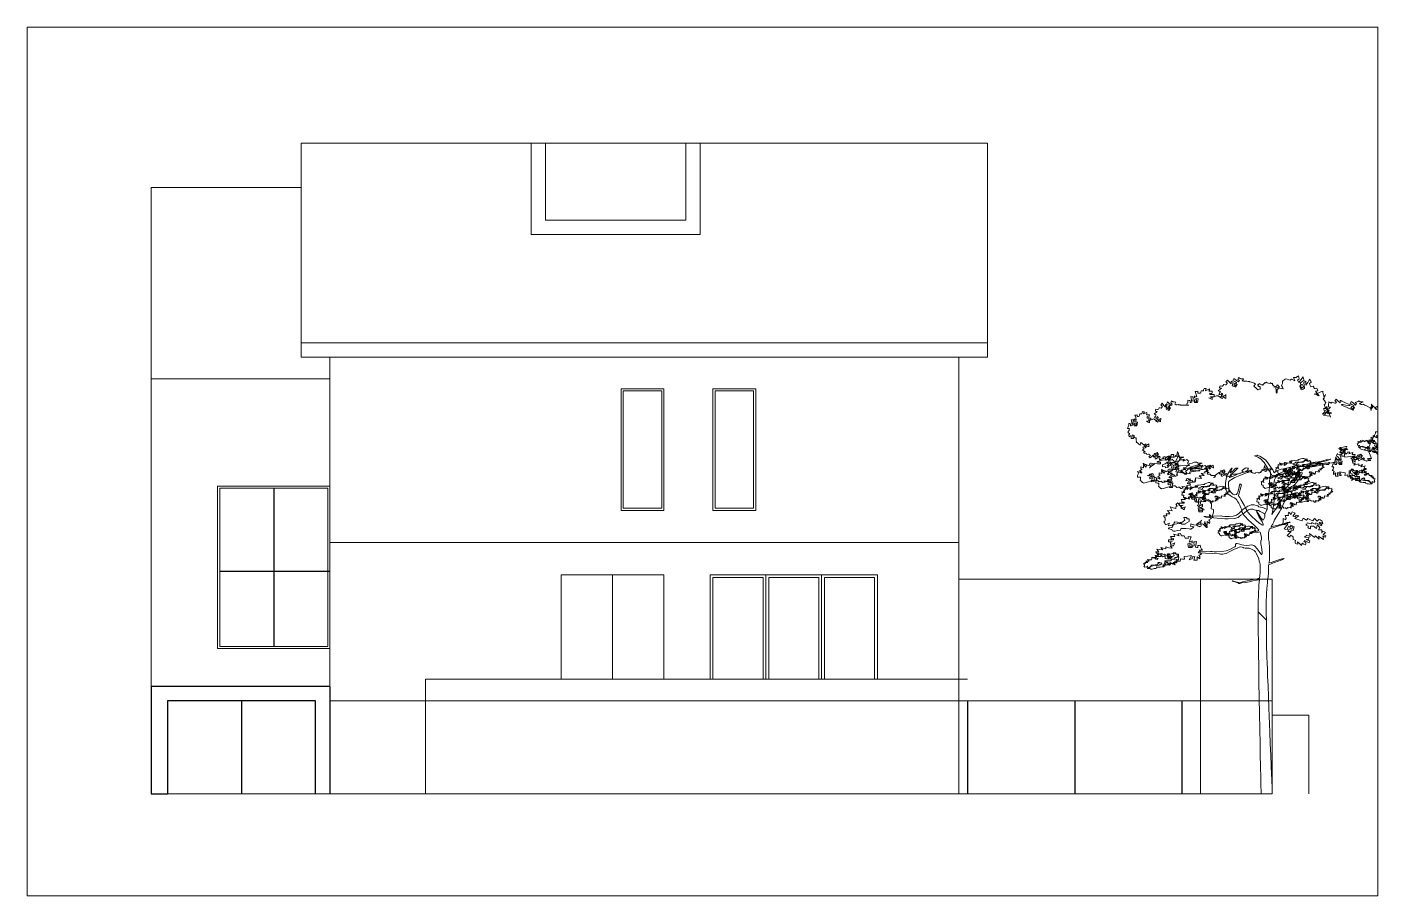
# Paper-space layout 'front' of a CAD drawing. Header units: millimetres. Extents: x 52 to 241, y 32 to 154.
# The model-space entities are those that its viewports show. They can reach past a viewport. Long polylines and large blocks are cut down to what shows.
import ezdxf

# ---------------------------------------------------------------- set-up
doc = ezdxf.new("R2010")
doc.units = ezdxf.units.MM
doc.layers.add('blue', color=160, linetype='Continuous', lineweight=5)
doc.layers.add('new', color=3, linetype='Continuous', lineweight=30)

# ---------------------------------------------------------------- blocks, each defined once
blk = doc.blocks.new('WMF10')
at = {"lineweight": 0}
for points in [[(4.477, -1.353), (4.487, -1.343), (4.506, -1.314), (4.545, -1.226), (4.589, -1.139), (4.604, -1.11), (4.614, -1.1), (4.614, -1.095), (4.623, -1.071), (4.628, -1.046), (4.628, -1.041), (4.76, -1.041), (4.764, -1.022), (4.764, -1.007), (4.823, -0.988), (4.833, -1.027), (4.871, -1.027), (4.891, -1.032), (4.901, -1.017), (4.91, -1.007), (4.92, -0.988), (4.862, -0.988), (4.862, -0.968), (4.886, -0.968), (4.915, -0.964), (4.915, -0.944), (4.818, -0.944), (4.818, -0.92), (4.76, -0.92), (4.76, -0.891), (4.73, -0.881), (4.696, -0.876), (4.696, -0.822), (4.74, -0.822), (4.74, -0.798), (4.784, -0.798), (4.774, -0.827), (4.764, -0.852), (4.794, -0.866), (4.808, -0.871), (4.837, -0.861), (4.862, -0.857), (4.857, -0.891), (4.852, -0.92), (4.901, -0.9), (4.901, -0.852), (4.925, -0.866), (4.944, -0.876), (4.959, -0.852), (4.969, -0.822), (4.969, -0.871), (4.993, -0.866), (5.013, -0.861), (4.998, -0.808), (5.042, -0.808), (5.047, -0.793), (5.047, -0.784), (5.003, -0.784), (5.017, -0.759), (5.032, -0.73), (4.988, -0.735), (4.94, -0.745), (4.954, -0.72), (4.969, -0.701), (4.896, -0.725), (4.896, -0.686), (4.847, -0.701), (4.798, -0.711), (4.828, -0.672), (4.818, -0.672), (4.818, -0.662), (4.813, -0.662), (4.755, -0.681), (4.745, -0.681), (4.745, -0.672), (4.711, -0.608), (4.701, -0.599), (4.682, -0.594), (4.662, -0.584), (4.652, -0.574), (4.643, -0.579), (4.628, -0.589), (4.618, -0.599), (4.609, -0.603), (4.618, -0.603), (4.628, -0.618), (4.643, -0.628), (4.652, -0.628), (4.545, -0.53), (4.55, -0.53), (4.55, -0.545), (4.545, -0.589), (4.545, -0.647), (4.541, -0.642), (4.545, -0.633), (4.545, -0.628), (4.541, -0.623), (4.555, -0.603), (4.575, -0.584), (4.56, -0.574), (4.555, -0.574), (4.555, -0.584), (4.55, -0.599), (4.545, -0.603), (4.531, -0.603), (4.526, -0.599), (4.511, -0.589), (4.468, -0.565), (4.424, -0.545), (4.409, -0.535), (4.404, -0.53), (4.375, -0.535), (4.36, -0.535), (4.351, -0.53), (4.336, -0.521), (4.326, -0.521), (4.341, -0.511), (4.38, -0.492), (4.395, -0.482), (4.351, -0.482), (4.341, -0.477), (4.331, -0.477), (4.317, -0.467), (4.302, -0.477), (4.283, -0.482), (4.258, -0.492), (4.244, -0.496), (4.273, -0.516), (4.253, -0.545), (4.214, -0.511), (4.171, -0.477), (4.151, -0.516), (4.185, -0.535), (4.219, -0.55), (4.214, -0.584), (4.205, -0.618), (4.166, -0.599), (4.18, -0.584), (4.19, -0.565), (4.214, -0.579), (4.234, -0.589), (4.205, -0.638), (4.19, -0.633), (4.166, -0.623), (4.098, -0.589), (4.025, -0.56), (4, -0.545), (3.986, -0.54), (3.995, -0.535), (4.015, -0.535), (4.073, -0.545), (4.127, -0.55), (4.146, -0.55), (4.156, -0.545), (4.146, -0.54), (4.122, -0.53), (4.064, -0.501), (4, -0.472), (3.976, -0.462), (3.966, -0.457), (3.966, -0.506), (3.932, -0.472), (3.893, -0.433), (3.879, -0.453), (3.864, -0.467), (3.884, -0.477), (3.898, -0.487), (3.888, -0.501), (3.879, -0.511), (3.869, -0.511), (3.849, -0.501), (3.815, -0.492), (3.806, -0.506), (3.806, -0.511), (3.796, -0.511), (3.781, -0.496), (3.752, -0.482), (3.752, -0.501), (3.747, -0.53), (3.747, -0.56), (3.742, -0.579), (3.786, -0.584), (3.752, -0.613), (3.718, -0.638), (3.742, -0.642), (3.762, -0.647), (3.747, -0.676), (3.733, -0.701), (3.752, -0.706), (3.776, -0.711), (3.786, -0.681), (3.806, -0.691), (3.801, -0.696), (3.786, -0.696), (3.728, -0.667), (3.718, -0.667), (3.708, -0.672), (3.708, -0.676), (3.699, -0.681), (3.674, -0.696), (3.65, -0.706), (3.64, -0.711), (3.64, -0.715), (3.665, -0.681), (3.694, -0.642), (3.689, -0.652), (3.684, -0.652), (3.665, -0.638), (3.655, -0.613), (3.66, -0.608), (3.669, -0.613), (3.674, -0.603), (3.684, -0.608), (3.689, -0.613), (3.694, -0.603), (3.699, -0.603), (3.703, -0.594), (3.708, -0.579), (3.718, -0.579), (3.786, -0.769), (3.786, -0.759), (3.772, -0.754), (3.723, -0.745), (3.669, -0.735), (3.655, -0.73), (3.655, -0.725), (3.66, -0.73), (3.665, -0.73), (3.713, -0.681), (3.723, -0.676), (3.728, -0.686), (3.738, -0.672), (3.738, -0.657), (3.713, -0.623), (3.684, -0.584), (3.674, -0.56), (3.669, -0.535), (3.674, -0.54), (3.679, -0.54), (3.684, -0.521), (3.694, -0.501), (3.699, -0.506), (3.699, -0.496), (3.679, -0.477), (3.679, -0.467), (3.669, -0.453), (3.665, -0.448), (3.66, -0.448), (3.65, -0.428), (3.66, -0.414), (3.674, -0.389), (3.684, -0.36), (3.694, -0.346), (3.689, -0.365), (3.674, -0.384), (3.665, -0.409), (3.66, -0.423), (3.665, -0.419), (3.665, -0.399), (3.645, -0.311), (3.645, -0.297), (3.65, -0.292), (3.64, -0.287), (3.621, -0.292), (3.567, -0.316), (3.514, -0.336), (3.494, -0.341), (3.485, -0.336), (3.499, -0.341), (3.528, -0.35), (3.553, -0.365), (3.572, -0.37), (3.538, -0.331), (3.504, -0.287), (3.528, -0.287), (3.548, -0.282), (3.543, -0.258), (3.533, -0.229), (3.499, -0.238), (3.485, -0.238), (3.48, -0.229), (3.475, -0.214), (3.465, -0.19), (3.436, -0.2), (3.421, -0.204), (3.412, -0.19), (3.402, -0.17), (3.392, -0.146), (3.426, -0.117), (3.421, -0.102), (3.412, -0.092), (3.397, -0.063), (3.363, -0.122), (3.324, -0.175), (3.324, -0.097), (3.29, -0.127), (3.304, -0.229), (3.275, -0.248), (3.241, -0.263), (3.212, -0.195), (3.236, -0.175), (3.256, -0.156), (3.27, -0.18), (3.28, -0.204), (3.241, -0.234), (3.227, -0.131), (3.295, -0.083), (3.285, -0.054), (3.275, -0.019), (3.193, -0.122), (3.173, -0.083), (3.202, -0.054), (3.197, -0.029), (3.188, 0), (3.173, -0.015), (3.158, -0.019), (3.149, -0.029), (3.115, -0.029), (3.095, -0.034), (3.11, -0.063), (3.12, -0.092), (3.056, -0.063), (3.032, -0.078), (3.008, -0.073), (2.978, -0.063), (2.939, -0.058), (2.935, -0.068), (2.915, -0.078), (2.91, -0.092), (2.896, -0.092), (2.891, -0.102), (2.891, -0.146), (2.871, -0.18), (2.891, -0.209), (2.896, -0.229), (2.905, -0.238), (2.896, -0.243), (2.881, -0.238), (2.837, -0.229), (2.789, -0.214), (2.764, -0.214), (2.769, -0.238), (2.774, -0.268), (2.774, -0.302), (2.779, -0.326), (2.789, -0.307), (2.789, -0.287), (2.793, -0.248), (2.803, -0.248), (2.818, -0.229), (2.828, -0.209), (2.837, -0.209), (2.828, -0.204), (2.818, -0.19), (2.803, -0.175), (2.793, -0.17), (2.784, -0.185), (2.745, -0.204), (2.735, -0.219), (2.735, -0.195), (2.72, -0.18), (2.706, -0.161), (2.706, -0.136), (2.706, -0.151), (2.701, -0.151), (2.686, -0.141), (2.667, -0.131), (2.662, -0.131), (2.662, -0.146), (2.599, -0.131), (2.599, -0.122), (2.594, -0.117), (2.579, -0.127), (2.56, -0.136), (2.555, -0.131), (2.555, -0.122), (2.555, -0.136), (2.526, -0.165), (2.526, -0.18), (2.516, -0.17), (2.497, -0.165), (2.477, -0.156), (2.467, -0.146), (2.458, -0.151), (2.443, -0.161), (2.433, -0.17), (2.424, -0.175), (2.433, -0.175), (2.443, -0.19), (2.453, -0.2), (2.463, -0.2), (2.472, -0.214), (2.472, -0.238), (2.482, -0.248), (2.477, -0.243), (2.438, -0.263), (2.433, -0.258), (2.414, -0.243), (2.394, -0.224), (2.37, -0.204), (2.355, -0.19), (2.37, -0.175), (2.39, -0.156), (2.36, -0.136), (2.336, -0.122), (2.312, -0.117), (2.282, -0.112), (2.273, -0.107), (2.253, -0.107), (2.229, -0.102), (2.219, -0.097), (2.19, -0.102), (2.166, -0.102), (2.151, -0.092), (2.141, -0.092), (2.156, -0.073), (2.166, -0.054), (2.112, -0.054), (2.102, -0.049), (2.073, -0.034), (2.063, -0.054), (2.059, -0.068), (2.088, -0.088), (2.068, -0.112), (2.029, -0.083), (1.986, -0.049), (1.966, -0.088), (2, -0.107), (2.034, -0.122), (2.015, -0.19), (2, -0.18), (1.981, -0.17), (1.995, -0.151), (2.005, -0.136), (2.025, -0.151), (2.044, -0.161), (2.02, -0.209), (1.99, -0.2), (1.956, -0.185), (1.971, -0.117), (1.937, -0.097), (1.937, -0.151), (1.864, -0.078), (1.835, -0.112), (1.854, -0.122), (1.869, -0.131), (1.849, -0.156), (1.84, -0.17), (1.825, -0.165), (1.796, -0.161), (1.781, -0.185), (1.776, -0.195), (1.762, -0.19), (1.728, -0.185), (1.723, -0.204), (1.713, -0.224), (1.757, -0.229), (1.689, -0.277), (1.713, -0.287), (1.733, -0.292), (1.718, -0.321), (1.703, -0.346), (1.723, -0.35), (1.747, -0.355), (1.757, -0.326), (1.776, -0.336), (1.737, -0.404), (1.757, -0.414), (1.771, -0.423), (1.786, -0.394), (1.796, -0.37), (1.796, -0.394), (1.801, -0.404), (1.81, -0.409), (1.835, -0.423), (1.835, -0.35), (1.835, -0.355), (1.82, -0.365), (1.781, -0.38), (1.742, -0.389), (1.728, -0.399), (1.728, -0.404), (1.742, -0.404), (1.718, -0.389), (1.689, -0.375), (1.679, -0.37), (1.66, -0.375), (1.606, -0.394), (1.548, -0.409), (1.528, -0.414), (1.518, -0.409), (1.582, -0.443), (1.582, -0.404), (1.577, -0.394), (1.552, -0.384), (1.587, -0.389), (1.616, -0.389), (1.616, -0.35), (1.538, -0.35), (1.538, -0.326), (1.557, -0.331), (1.572, -0.331), (1.577, -0.311), (1.582, -0.287), (1.518, -0.287), (1.528, -0.268), (1.533, -0.243), (1.494, -0.263), (1.455, -0.277), (1.47, -0.238), (1.45, -0.238), (1.431, -0.234), (1.421, -0.263), (1.416, -0.277), (1.377, -0.277), (1.368, -0.307), (1.363, -0.321), (1.348, -0.326), (1.314, -0.326), (1.314, -0.287), (1.29, -0.292), (1.265, -0.292), (1.28, -0.346), (1.295, -0.394), (1.251, -0.37), (1.251, -0.409), (1.319, -0.428), (1.309, -0.496), (1.251, -0.496), (1.251, -0.448), (1.27, -0.448), (1.29, -0.443), (1.29, -0.482), (1.256, -0.477), (1.222, -0.467), (1.226, -0.428), (1.226, -0.389), (1.207, -0.389), (1.183, -0.384), (1.202, -0.492), (1.183, -0.496), (1.168, -0.496), (1.168, -0.457), (1.149, -0.457), (1.129, -0.453), (1.124, -0.487), (1.124, -0.501), (1.114, -0.511), (1.11, -0.526), (1.1, -0.545), (1.144, -0.545), (0.998, -0.545), (0.988, -0.54), (0.954, -0.54), (0.949, -0.535), (0.92, -0.54), (0.91, -0.54), (0.9, -0.535), (0.891, -0.526), (0.881, -0.53), (0.9, -0.492), (0.871, -0.487), (0.857, -0.487), (0.847, -0.482), (0.822, -0.467), (0.818, -0.487), (0.808, -0.506), (0.837, -0.526), (0.827, -0.54), (0.818, -0.55), (0.749, -0.482), (0.74, -0.501), (0.73, -0.526), (0.788, -0.555), (0.774, -0.623), (0.745, -0.603), (0.754, -0.589), (0.764, -0.569), (0.803, -0.599), (0.774, -0.647), (0.749, -0.633), (0.72, -0.623), (0.735, -0.55), (0.725, -0.545), (0.711, -0.535), (0.711, -0.584), (0.681, -0.55), (0.647, -0.511), (0.633, -0.53), (0.623, -0.545), (0.652, -0.565), (0.633, -0.594), (0.628, -0.603), (0.613, -0.599), (0.589, -0.594), (0.579, -0.618), (0.569, -0.628), (0.56, -0.628), (0.53, -0.623), (0.526, -0.638), (0.521, -0.657), (0.54, -0.662), (0.555, -0.662), (0.496, -0.715), (0.535, -0.725), (0.521, -0.754), (0.506, -0.779), (0.545, -0.793), (0.55, -0.779), (0.555, -0.759), (0.565, -0.769), (0.574, -0.774), (0.54, -0.842), (0.569, -0.861), (0.589, -0.803), (0.589, -0.827), (0.599, -0.847), (0.618, -0.857), (0.623, -0.788), (0.623, -0.793), (0.608, -0.803), (0.574, -0.818), (0.54, -0.827), (0.53, -0.837), (0.53, -0.842), (0.54, -0.842), (0.521, -0.827), (0.501, -0.808), (0.492, -0.803), (0.477, -0.808), (0.428, -0.827), (0.38, -0.842), (0.365, -0.847), (0.355, -0.842), (0.384, -0.861), (0.409, -0.876), (0.409, -0.837), (0.404, -0.827), (0.384, -0.818), (0.414, -0.822), (0.438, -0.822), (0.438, -0.788), (0.37, -0.788), (0.37, -0.759), (0.399, -0.769), (0.404, -0.745), (0.409, -0.725), (0.355, -0.725), (0.36, -0.701), (0.365, -0.681), (0.302, -0.711), (0.307, -0.691), (0.316, -0.672), (0.302, -0.672), (0.282, -0.667), (0.273, -0.696), (0.268, -0.711), (0.234, -0.711), (0.224, -0.74), (0.219, -0.754), (0.209, -0.759), (0.18, -0.759), (0.18, -0.725), (0.161, -0.73), (0.141, -0.73), (0.156, -0.779), (0.165, -0.832), (0.127, -0.803), (0.127, -0.842), (0.185, -0.861), (0.175, -0.93), (0.127, -0.93), (0.127, -0.881), (0.146, -0.881), (0.161, -0.876), (0.161, -0.92), (0.102, -0.9), (0.102, -0.881), (0.107, -0.861), (0.112, -0.822), (0.092, -0.822), (0.073, -0.818), (0.083, -0.871), (0.088, -0.925), (0.073, -0.93), (0.058, -0.93), (0.058, -0.895), (0.044, -0.891), (0.024, -0.886), (0.024, -0.92), (0.015, -0.949), (0.01, -0.964), (0, -0.983), (0.039, -0.983), (0.034, -0.988), (0.034, -1.017), (0.024, -1.027), (0.01, -1.051), (0.029, -1.066), (0.044, -1.076), (0.034, -1.095), (0.029, -1.1), (0.029, -1.11), (0.034, -1.139), (0.054, -1.124), (0.068, -1.11), (0.068, -1.168), (0.112, -1.168), (0.097, -1.1), (0.127, -1.11), (0.127, -1.144), (0.146, -1.153), (0.165, -1.158), (0.165, -1.153), (0.161, -1.163), (0.165, -1.197), (0.17, -1.226), (0.165, -1.236), (0.165, -1.231), (0.2, -1.26), (0.214, -1.275), (0.234, -1.285), (0.234, -1.29), (0.238, -1.285), (0.243, -1.265), (0.248, -1.241), (0.253, -1.236), (0.253, -1.241), (0.307, -1.285), (0.307, -1.29), (0.321, -1.295), (0.389, -1.314), (0.399, -1.319), (0.399, -1.324), (0.399, -1.27), (0.38, -1.28), (0.37, -1.285), (0.365, -1.295), (0.365, -1.314), (0.346, -1.27), (0.316, -1.285), (0.35, -1.333), (0.336, -1.343), (0.321, -1.319), (0.287, -1.329), (0.302, -1.348), (0.311, -1.368), (0.297, -1.372), (0.277, -1.377), (0.307, -1.397), (0.331, -1.416), (0.316, -1.421), (0.297, -1.421), (0.307, -1.436), (0.311, -1.445), (0.336, -1.441), (0.346, -1.441), (0.355, -1.445), (0.365, -1.465), (0.394, -1.46), (0.404, -1.46), (0.414, -1.47), (0.428, -1.489), (0.399, -1.504), (0.414, -1.518), (0.423, -1.528), (0.457, -1.504), (0.487, -1.475), (0.487, -1.514), (0.516, -1.499), (0.511, -1.475), (0.501, -1.445), (0.53, -1.441), (0.555, -1.431), (0.569, -1.45), (0.579, -1.465), (0.54, -1.484), (0.53, -1.475), (0.521, -1.46), (0.54, -1.455), (0.555, -1.445), (0.565, -1.47), (0.569, -1.494), (0.54, -1.509), (0.511, -1.518), (0.516, -1.533), (0.526, -1.552), (0.56, -1.528), (0.594, -1.499), (0.613, -1.518), (0.603, -1.528), (0.589, -1.533), (0.599, -1.562), (0.623, -1.552), (0.652, -1.543), (0.681, -1.543), (0.662, -1.514), (0.667, -1.518), (0.681, -1.509), (0.701, -1.509), (0.725, -1.514), (0.735, -1.509), (0.769, -1.509), (0.774, -1.504), (0.784, -1.509), (0.779, -1.518), (0.749, -1.548), (0.725, -1.572), (0.72, -1.577), (0.725, -1.572), (0.696, -1.543), (0.711, -1.533), (0.749, -1.504), (0.764, -1.494), (0.769, -1.494), (0.788, -1.499), (0.803, -1.504), (0.808, -1.499), (0.798, -1.509), (0.798, -1.518), (0.793, -1.538), (0.784, -1.538), (0.764, -1.557), (0.754, -1.557), (0.793, -1.577), (0.803, -1.572), (0.818, -1.567), (0.837, -1.562), (0.842, -1.552), (0.842, -1.567), (0.857, -1.577), (0.866, -1.582), (0.866, -1.596), (0.866, -1.587), (0.905, -1.596), (0.905, -1.591), (0.959, -1.475), (0.964, -1.489), (0.983, -1.528), (0.988, -1.543), (0.978, -1.538), (0.968, -1.523), (0.949, -1.436), (0.939, -1.421), (0.93, -1.416), (0.934, -1.421), (0.93, -1.445), (0.93, -1.475), (0.934, -1.475), (0.91, -1.479), (0.891, -1.484), (0.891, -1.509), (0.871, -1.514), (0.847, -1.514), (0.866, -1.465), (0.818, -1.465), (0.818, -1.509), (0.798, -1.499), (0.774, -1.489), (0.774, -1.523), (0.788, -1.533), (0.749, -1.552), (0.769, -1.572), (0.774, -1.582), (0.774, -1.601), (0.784, -1.606), (0.735, -1.606), (0.749, -1.63), (0.759, -1.64), (0.759, -1.65), (0.764, -1.674), (0.784, -1.674), (0.803, -1.669), (0.803, -1.64), (0.822, -1.645), (0.837, -1.645), (0.822, -1.723), (0.866, -1.723), (0.866, -1.694), (0.861, -1.664), (0.895, -1.66), (0.93, -1.65), (0.93, -1.684), (0.91, -1.684), (0.891, -1.679), (0.891, -1.64), (0.944, -1.64), (0.949, -1.669), (0.959, -1.694), (0.891, -1.708), (0.891, -1.733), (0.934, -1.713), (0.905, -1.791), (0.93, -1.796), (0.949, -1.796), (0.949, -1.767), (0.983, -1.767), (0.998, -1.771), (1.003, -1.781), (1.012, -1.806), (1.056, -1.806), (1.061, -1.815), (1.071, -1.835), (1.09, -1.835), (1.11, -1.83), (1.09, -1.806), (1.173, -1.825), (1.163, -1.81), (1.158, -1.796), (1.173, -1.796), (1.197, -1.791), (1.314, -1.771), (1.338, -1.767), (1.353, -1.767), (1.348, -1.762), (1.329, -1.762), (1.28, -1.767), (1.217, -1.767), (1.207, -1.762), (1.192, -1.767), (1.178, -1.767), (1.178, -1.747), (1.192, -1.747), (1.217, -1.742), (1.343, -1.723), (1.372, -1.718), (1.387, -1.718), (1.387, -1.689), (1.372, -1.689), (1.348, -1.694), (1.29, -1.708), (1.231, -1.718), (1.207, -1.723), (1.192, -1.723), (1.236, -1.713), (1.29, -1.694), (1.333, -1.674), (1.348, -1.664), (1.353, -1.65), (1.338, -1.655), (1.314, -1.66), (1.197, -1.698), (1.173, -1.703), (1.158, -1.708), (1.197, -1.708), (1.372, -1.747), (1.411, -1.747), (1.431, -1.737), (1.489, -1.689), (1.509, -1.679), (1.494, -1.679), (1.494, -1.684), (1.509, -1.689), (1.552, -1.698), (1.591, -1.708), (1.606, -1.713), (1.606, -1.718), (1.601, -1.664), (1.577, -1.674), (1.567, -1.679), (1.567, -1.703), (1.557, -1.684), (1.543, -1.664), (1.528, -1.674), (1.509, -1.679), (1.548, -1.728), (1.528, -1.737), (1.523, -1.728), (1.514, -1.713), (1.504, -1.713), (1.494, -1.718), (1.47, -1.723), (1.489, -1.742), (1.504, -1.762), (1.479, -1.767), (1.47, -1.771), (1.46, -1.771), (1.494, -1.791), (1.523, -1.81), (1.484, -1.81), (1.494, -1.825), (1.499, -1.84), (1.528, -1.835), (1.543, -1.835), (1.552, -1.84), (1.562, -1.859), (1.596, -1.854), (1.611, -1.854), (1.621, -1.859), (1.64, -1.879), (1.625, -1.888), (1.606, -1.893), (1.616, -1.893), (1.635, -1.854), (1.64, -1.849), (1.718, -1.796), (1.718, -1.835), (1.747, -1.82), (1.733, -1.771), (1.767, -1.762), (1.796, -1.752), (1.81, -1.771), (1.825, -1.786), (1.781, -1.806), (1.771, -1.796), (1.757, -1.781), (1.776, -1.776), (1.796, -1.767), (1.806, -1.791), (1.81, -1.815), (1.776, -1.83), (1.742, -1.84), (1.752, -1.859), (1.762, -1.874), (1.806, -1.849), (1.844, -1.82), (1.869, -1.84), (1.854, -1.849), (1.835, -1.854), (1.849, -1.883), (1.879, -1.874), (1.893, -1.869), (1.942, -1.869), (1.922, -1.84), (1.932, -1.84), (1.947, -1.83), (1.971, -1.83), (2, -1.835), (2.005, -1.83), (2.049, -1.83), (2.059, -1.825), (2.112, -1.815), (2.166, -1.791), (2.151, -1.781), (2.132, -1.767), (2.146, -1.757), (2.171, -1.742), (2.195, -1.723), (2.209, -1.713), (2.214, -1.713), (2.253, -1.723), (2.258, -1.723), (2.248, -1.733), (2.253, -1.742), (2.253, -1.747), (2.244, -1.757), (2.234, -1.757), (2.224, -1.767), (2.209, -1.776), (2.2, -1.776), (2.209, -1.781), (2.224, -1.791), (2.234, -1.801), (2.244, -1.801), (2.253, -1.791), (2.273, -1.786), (2.297, -1.781), (2.302, -1.771), (2.302, -1.786), (2.331, -1.806), (2.331, -1.815), (2.331, -1.806), (2.336, -1.806), (2.355, -1.815), (2.375, -1.82), (2.38, -1.82), (2.38, -1.81), (2.438, -1.801), (2.438, -1.81), (2.443, -1.81), (2.463, -1.806), (2.482, -1.796), (2.487, -1.796), (2.487, -1.806), (2.487, -1.791), (2.501, -1.776), (2.511, -1.762), (2.511, -1.742), (2.521, -1.757), (2.545, -1.762), (2.565, -1.771), (2.574, -1.781), (2.584, -1.776), (2.594, -1.767), (2.604, -1.752), (2.613, -1.752), (2.604, -1.747), (2.594, -1.737), (2.584, -1.723), (2.574, -1.723), (2.565, -1.708), (2.565, -1.684), (2.555, -1.669), (2.55, -1.708), (2.545, -1.733), (2.54, -1.747), (2.57, -1.747), (2.613, -1.742), (2.657, -1.733), (2.686, -1.733), (2.677, -1.737), (2.667, -1.752), (2.652, -1.771), (2.667, -1.796), (2.667, -1.835), (2.672, -1.84), (2.686, -1.84), (2.691, -1.849), (2.706, -1.854), (2.716, -1.854), (2.72, -1.864), (2.759, -1.859), (2.789, -1.854), (2.813, -1.849), (2.832, -1.859), (2.896, -1.84), (2.871, -1.883), (2.905, -1.883), (2.925, -1.888), (2.939, -1.893), (2.949, -1.898), (2.969, -1.908), (2.978, -1.888), (2.983, -1.864), (2.964, -1.854), (2.949, -1.844), (2.974, -1.815), (3.017, -1.854), (3.056, -1.893), (3.066, -1.869), (3.071, -1.844), (3.003, -1.81), (3.022, -1.733), (3.061, -1.757), (3.047, -1.776), (3.032, -1.791), (3.012, -1.781), (2.993, -1.767), (3.022, -1.708), (3.085, -1.737), (3.066, -1.815), (3.1, -1.835), (3.1, -1.776), (3.139, -1.82), (3.173, -1.859), (3.202, -1.82), (3.188, -1.81), (3.168, -1.801), (3.178, -1.781), (3.188, -1.771), (3.197, -1.757), (3.212, -1.762), (3.246, -1.767), (3.256, -1.757), (3.275, -1.747), (3.329, -1.723), (3.402, -1.703), (3.489, -1.689), (3.572, -1.669), (3.655, -1.66), (3.713, -1.655), (3.752, -1.655), (3.762, -1.635), (3.767, -1.616), (3.757, -1.616), (3.742, -1.621), (3.689, -1.63), (3.611, -1.64), (3.436, -1.669), (3.363, -1.684), (3.309, -1.689), (3.29, -1.694), (3.285, -1.694), (3.295, -1.689), (3.314, -1.684), (3.373, -1.664), (3.45, -1.645), (3.538, -1.625), (3.626, -1.601), (3.703, -1.582), (3.762, -1.562), (3.781, -1.557), (3.791, -1.552), (3.781, -1.552), (3.767, -1.557), (3.738, -1.562), (3.703, -1.567), (3.621, -1.587), (3.528, -1.606), (3.431, -1.625), (3.348, -1.645), (3.314, -1.65), (3.285, -1.655), (3.27, -1.66), (3.261, -1.66), (3.27, -1.655), (3.29, -1.655), (3.319, -1.65), (3.358, -1.645), (3.455, -1.64), (3.562, -1.635), (3.674, -1.63), (3.767, -1.625), (3.811, -1.621), (3.84, -1.616), (3.859, -1.616), (3.869, -1.611), (3.864, -1.606), (3.864, -1.591), (3.874, -1.562), (3.884, -1.528), (3.884, -1.518), (3.879, -1.514), (3.884, -1.523), (3.898, -1.543), (3.908, -1.557), (3.913, -1.567), (3.918, -1.562), (3.947, -1.562), (3.952, -1.557), (3.947, -1.538), (3.927, -1.518), (3.903, -1.499), (3.898, -1.479), (3.898, -1.47), (3.908, -1.465), (3.918, -1.455), (3.918, -1.45), (3.922, -1.46), (3.947, -1.465), (3.966, -1.47), (3.971, -1.479), (3.976, -1.46), (3.986, -1.445), (4.015, -1.416), (4.039, -1.392), (4.039, -1.382), (4.03, -1.372), (4.025, -1.377), (4.015, -1.377), (3.966, -1.338), (3.961, -1.338), (3.957, -1.343), (3.957, -1.338), (3.971, -1.333), (4.025, -1.329), (4.073, -1.319), (4.088, -1.314), (4.088, -1.309), (4.02, -1.45), (4.01, -1.45), (4, -1.431), (3.991, -1.436), (3.986, -1.431), (3.976, -1.431), (3.971, -1.426), (3.961, -1.431), (3.957, -1.426), (3.966, -1.411), (3.986, -1.397), (3.991, -1.397), (3.995, -1.406), (3.942, -1.348), (3.942, -1.353), (3.952, -1.353), (3.976, -1.368), (4, -1.377), (4.01, -1.377), (4.01, -1.382), (4.03, -1.387), (4.059, -1.377), (4.088, -1.363), (4.107, -1.368), (4.088, -1.377), (4.083, -1.363), (4.078, -1.353), (4.054, -1.358), (4.034, -1.358), (4.049, -1.382), (4.064, -1.402), (4.044, -1.406), (4.02, -1.406), (4.039, -1.416), (4.054, -1.426), (4.088, -1.445), (4.044, -1.45), (4.049, -1.465), (4.049, -1.484), (4.054, -1.509), (4.054, -1.518), (4.103, -1.509), (4.2, -1.499), (4.229, -1.514), (4.244, -1.509), (4.249, -1.509), (4.224, -1.499), (4.2, -1.499), (4.195, -1.509), (4.2, -1.518), (4.185, -1.528), (4.166, -1.533), (4.18, -1.548), (4.195, -1.557), (4.268, -1.504), (4.268, -1.543), (4.287, -1.538), (4.302, -1.528), (4.297, -1.504), (4.287, -1.479), (4.317, -1.47), (4.351, -1.46), (4.365, -1.479), (4.38, -1.494), (4.336, -1.514), (4.307, -1.489), (4.351, -1.475), (4.356, -1.499), (4.365, -1.528), (4.297, -1.548), (4.307, -1.567), (4.317, -1.582), (4.36, -1.557), (4.399, -1.528), (4.419, -1.548), (4.39, -1.562), (4.404, -1.567), (4.424, -1.577), (4.448, -1.582), (4.458, -1.587), (4.477, -1.582), (4.487, -1.577), (4.536, -1.577), (4.526, -1.567), (4.506, -1.562), (4.472, -1.548), (4.482, -1.548), (4.497, -1.538), (4.521, -1.538), (4.55, -1.543), (4.477, -1.353), (4.477, -1.353)], [(5.081, -1.416), (5.115, -1.436), (5.115, -1.406), (5.12, -1.392), (5.12, -1.377), (5.134, -1.353), (5.12, -1.348), (5.1, -1.338), (5.086, -1.368), (5.076, -1.358), (5.061, -1.348), (5.09, -1.309), (5.125, -1.27), (5.105, -1.265), (5.086, -1.256), (5.071, -1.29), (5.056, -1.319), (5.022, -1.309), (4.993, -1.299), (5.003, -1.285), (5.013, -1.265), (5.027, -1.28), (5.042, -1.29), (5.032, -1.309), (5.017, -1.329), (4.974, -1.304), (4.988, -1.275), (4.998, -1.246), (5.056, -1.26), (5.076, -1.231), (5.027, -1.231), (5.095, -1.163), (5.081, -1.153), (5.066, -1.139), (5.047, -1.168), (5.022, -1.149), (5.013, -1.144), (5.017, -1.129), (5.022, -1.1), (4.998, -1.09), (4.988, -1.08), (4.993, -1.071), (4.998, -1.041), (4.983, -1.037), (4.964, -1.027), (4.964, -1.046), (4.959, -1.066), (4.91, -1.007), (4.901, -1.046), (4.852, -1.017), (4.842, -1.056), (4.871, -1.066), (4.862, -1.085), (4.833, -1.071), (4.798, -1.051), (4.779, -1.08), (4.808, -1.095), (4.833, -1.105), (4.803, -1.105), (4.794, -1.114), (4.784, -1.134), (4.818, -1.139), (4.847, -1.139), (4.808, -1.178), (4.789, -1.163), (4.769, -1.153), (4.769, -1.197), (4.706, -1.134), (4.701, -1.153), (4.691, -1.168), (4.643, -1.114), (4.648, -1.139), (4.648, -1.158), (4.618, -1.134), (4.584, -1.11), (4.584, -1.139), (4.579, -1.163), (4.545, -1.144), (4.541, -1.163), (4.56, -1.173), (4.575, -1.183), (4.536, -1.222), (4.555, -1.231), (4.57, -1.246), (4.579, -1.231), (4.589, -1.212), (4.589, -1.236), (4.584, -1.26), (4.628, -1.26), (4.609, -1.299), (4.638, -1.338), (4.648, -1.309), (4.657, -1.285), (4.672, -1.299), (4.687, -1.309), (4.696, -1.319), (4.706, -1.324), (4.735, -1.324), (4.745, -1.275), (4.779, -1.295), (4.769, -1.314), (4.798, -1.333), (4.779, -1.372), (4.721, -1.353), (4.716, -1.368), (4.706, -1.377), (4.662, -1.353), (4.652, -1.372), (4.579, -1.329), (4.575, -1.338), (4.57, -1.343), (4.609, -1.372), (4.599, -1.387), (4.555, -1.363), (4.555, -1.392), (4.56, -1.406), (4.57, -1.416), (4.604, -1.431), (4.618, -1.416), (4.628, -1.406), (4.662, -1.445), (4.691, -1.406), (4.725, -1.426), (4.76, -1.441), (4.769, -1.431), (4.779, -1.416), (4.828, -1.445), (4.837, -1.426), (4.842, -1.406), (4.871, -1.416), (4.896, -1.426), (4.944, -1.441), (4.881, -1.484), (4.891, -1.489), (4.901, -1.489), (4.92, -1.494), (4.94, -1.465), (4.959, -1.475), (4.974, -1.479), (4.93, -1.523), (4.969, -1.548), (4.998, -1.499), (5.003, -1.523), (5.013, -1.543), (5.027, -1.523), (5.032, -1.514), (5.032, -1.484), (5.076, -1.484), (5.071, -1.455), (5.071, -1.441), (5.081, -1.426), (5.081, -1.416), (5.081, -1.416)], [(4.725, -1.387), (4.74, -1.406), (4.755, -1.421), (4.755, -1.406), (4.76, -1.397), (4.774, -1.387), (4.779, -1.372), (4.76, -1.358), (4.76, -1.353), (4.769, -1.343), (4.774, -1.333), (4.774, -1.329), (4.769, -1.314), (4.764, -1.295), (4.764, -1.29), (4.75, -1.29), (4.716, -1.28), (4.682, -1.275), (4.667, -1.27), (4.667, -1.265), (4.648, -1.285), (4.643, -1.29), (4.648, -1.299), (4.687, -1.329), (4.691, -1.338), (4.648, -1.329), (4.657, -1.314), (4.677, -1.329), (4.667, -1.343), (4.638, -1.333), (4.643, -1.304), (4.682, -1.314), (4.687, -1.309), (4.691, -1.299), (4.657, -1.299), (4.677, -1.285), (4.691, -1.265), (4.682, -1.26), (4.667, -1.256), (4.662, -1.265), (4.643, -1.26), (4.633, -1.256), (4.633, -1.236), (4.614, -1.231), (4.609, -1.226), (4.604, -1.207), (4.594, -1.202), (4.579, -1.197), (4.584, -1.217), (4.541, -1.187), (4.541, -1.202), (4.526, -1.197), (4.506, -1.192), (4.506, -1.212), (4.526, -1.217), (4.521, -1.226), (4.472, -1.207), (4.468, -1.222), (4.506, -1.231), (4.487, -1.231), (4.487, -1.236), (4.482, -1.246), (4.521, -1.251), (4.502, -1.265), (4.492, -1.251), (4.482, -1.231), (4.468, -1.207), (4.458, -1.197), (4.458, -1.202), (4.453, -1.202), (4.443, -1.202), (4.448, -1.207), (4.448, -1.212), (4.443, -1.212), (4.429, -1.226), (4.419, -1.222), (4.409, -1.212), (4.385, -1.197), (4.39, -1.212), (4.39, -1.226), (4.37, -1.217), (4.346, -1.207), (4.356, -1.226), (4.36, -1.241), (4.346, -1.231), (4.326, -1.222), (4.326, -1.241), (4.297, -1.226), (4.302, -1.241), (4.302, -1.251), (4.302, -1.265), (4.283, -1.27), (4.287, -1.28), (4.287, -1.29), (4.312, -1.295), (4.331, -1.299), (4.322, -1.304), (4.307, -1.309), (4.346, -1.319), (4.356, -1.319), (4.395, -1.329), (4.404, -1.324), (4.429, -1.333), (4.443, -1.338), (4.458, -1.333), (4.482, -1.333), (4.482, -1.324), (4.477, -1.314), (4.506, -1.324), (4.502, -1.333), (4.526, -1.343), (4.521, -1.353), (4.516, -1.358), (4.472, -1.358), (4.438, -1.348), (4.429, -1.329), (4.38, -1.309), (4.341, -1.333), (4.312, -1.329), (4.302, -1.329), (4.331, -1.343), (4.341, -1.358), (4.36, -1.368), (4.385, -1.372), (4.414, -1.382), (4.424, -1.372), (4.438, -1.382), (4.497, -1.402), (4.511, -1.411), (4.541, -1.411), (4.531, -1.402), (4.516, -1.392), (4.526, -1.377), (4.575, -1.406), (4.579, -1.411), (4.599, -1.431), (4.604, -1.431), (4.618, -1.426), (4.628, -1.397), (4.638, -1.397), (4.609, -1.402), (4.575, -1.402), (4.633, -1.421), (4.667, -1.465), (4.672, -1.455), (4.667, -1.441), (4.662, -1.421), (4.667, -1.416), (4.643, -1.436), (4.672, -1.445), (4.682, -1.426), (4.701, -1.445), (4.711, -1.436), (4.706, -1.421), (4.73, -1.421), (4.725, -1.406), (4.721, -1.402), (4.725, -1.392), (4.725, -1.387), (4.725, -1.387)], [(0.273, -1.81), (0.253, -1.806), (0.229, -1.796), (0.209, -1.786), (0.19, -1.781), (0.2, -1.796), (0.204, -1.81), (0.2, -1.835), (0.19, -1.859), (0.19, -1.888), (0.243, -1.888), (0.243, -1.922), (0.238, -1.947), (0.238, -1.952), (0.253, -1.956), (0.268, -1.976), (0.282, -1.99), (0.297, -1.995), (0.302, -2), (0.326, -1.995), (0.394, -1.976), (0.457, -1.952), (0.482, -1.947), (0.487, -1.952), (0.496, -1.942), (0.501, -1.922), (0.501, -1.903), (0.511, -1.893), (0.506, -1.888), (0.492, -1.883), (0.394, -1.864), (0.38, -1.859), (0.375, -1.854), (0.419, -1.844), (0.457, -1.83), (0.462, -1.864), (0.414, -1.864), (0.409, -1.83), (0.477, -1.82), (0.496, -1.869), (0.457, -1.883), (0.414, -1.893), (0.419, -1.908), (0.419, -1.922), (0.448, -1.908), (0.472, -1.893), (0.457, -1.932), (0.443, -1.976), (0.501, -1.971), (0.501, -1.956), (0.496, -1.942), (0.521, -1.942), (0.54, -1.937), (0.56, -1.942), (0.565, -1.952), (0.579, -1.971), (0.603, -1.966), (0.618, -1.966), (0.633, -1.961), (0.638, -1.971), (0.652, -1.99), (0.701, -1.981), (0.691, -1.966), (0.676, -1.956), (0.73, -1.961), (0.779, -1.966), (0.769, -1.952), (0.764, -1.932), (0.798, -1.927), (0.837, -1.922), (0.818, -1.893), (0.779, -1.903), (0.779, -1.883), (0.827, -1.879), (0.876, -1.869), (0.871, -1.844), (0.832, -1.849), (0.798, -1.859), (0.822, -1.844), (0.827, -1.84), (0.827, -1.81), (0.788, -1.83), (0.754, -1.844), (0.769, -1.801), (0.779, -1.801), (0.798, -1.81), (0.842, -1.835), (0.881, -1.864), (0.9, -1.869), (0.91, -1.874), (0.905, -1.869), (0.925, -1.859), (0.92, -1.854), (0.93, -1.854), (0.934, -1.849), (0.925, -1.844), (0.915, -1.835), (0.92, -1.83), (0.93, -1.83), (0.93, -1.81), (0.934, -1.796), (0.988, -1.801), (1.041, -1.801), (1.022, -1.781), (1.003, -1.757), (1.09, -1.747), (1.066, -1.733), (1.037, -1.713), (1.076, -1.708), (1.114, -1.698), (1.11, -1.689), (1.1, -1.674), (1.158, -1.669), (1.153, -1.66), (1.134, -1.65), (1.129, -1.64), (1.124, -1.635), (1.124, -1.616), (1.119, -1.616), (1.124, -1.616), (1.134, -1.606), (1.139, -1.591), (1.144, -1.591), (1.129, -1.577), (1.11, -1.557), (1.037, -1.587), (1.037, -1.577), (1.046, -1.572), (1.056, -1.562), (1.061, -1.552), (1.022, -1.562), (0.983, -1.567), (0.983, -1.572), (0.968, -1.577), (0.93, -1.591), (0.891, -1.601), (0.881, -1.606), (0.881, -1.611), (0.852, -1.616), (0.827, -1.616), (0.798, -1.63), (0.784, -1.635), (0.774, -1.645), (0.759, -1.66), (0.74, -1.669), (0.764, -1.703), (0.74, -1.708), (0.711, -1.713), (0.711, -1.703), (0.706, -1.689), (0.657, -1.698), (0.652, -1.66), (0.701, -1.64), (0.72, -1.63), (0.73, -1.621), (0.798, -1.611), (0.803, -1.611), (0.822, -1.63), (0.827, -1.63), (0.934, -1.621), (0.939, -1.606), (0.959, -1.587), (0.973, -1.562), (0.978, -1.548), (0.983, -1.543), (1.032, -1.523), (1.037, -1.523), (1.051, -1.518), (1.017, -1.518), (0.983, -1.514), (0.978, -1.514), (0.944, -1.499), (0.91, -1.499), (0.866, -1.514), (0.808, -1.528), (0.798, -1.557), (0.764, -1.557), (0.706, -1.567), (0.647, -1.572), (0.613, -1.572), (0.603, -1.582), (0.584, -1.587), (0.565, -1.596), (0.555, -1.606), (0.55, -1.606), (0.555, -1.606), (0.589, -1.611), (0.623, -1.611), (0.618, -1.611), (0.618, -1.64), (0.56, -1.64), (0.506, -1.635), (0.496, -1.64), (0.467, -1.635), (0.443, -1.625), (0.433, -1.625), (0.433, -1.63), (0.419, -1.635), (0.414, -1.645), (0.423, -1.674), (0.428, -1.698), (0.423, -1.708), (0.409, -1.713), (0.428, -1.698), (0.487, -1.66), (0.506, -1.645), (0.482, -1.65), (0.448, -1.66), (0.414, -1.664), (0.389, -1.669), (0.384, -1.669), (0.375, -1.664), (0.341, -1.655), (0.307, -1.64), (0.297, -1.635), (0.292, -1.635), (0.292, -1.64), (0.297, -1.65), (0.321, -1.674), (0.341, -1.698), (0.346, -1.703), (0.346, -1.708), (0.36, -1.66), (0.326, -1.664), (0.297, -1.664), (0.302, -1.713), (0.253, -1.694), (0.248, -1.713), (0.248, -1.723), (0.253, -1.728), (0.273, -1.737), (0.224, -1.767), (0.248, -1.781), (0.258, -1.786), (0.263, -1.791), (0.263, -1.806), (0.273, -1.81), (0.273, -1.81)], [(2.438, -4.399), (2.438, -4.195), (2.443, -4.107), (2.443, -4.03), (2.448, -3.957), (2.453, -3.898), (2.458, -3.845), (2.463, -3.801), (2.448, -3.801), (2.404, -3.806), (2.341, -3.82), (2.273, -3.835), (2.2, -3.849), (2.136, -3.859), (2.093, -3.869), (2.078, -3.869), (2.073, -3.864), (2.059, -3.854), (2.02, -3.845), (1.976, -3.83), (1.961, -3.825), (1.956, -3.82), (1.961, -3.82), (1.976, -3.825), (2.02, -3.84), (2.068, -3.849), (2.088, -3.854), (2.102, -3.854), (2.146, -3.84), (2.2, -3.825), (2.321, -3.801), (2.375, -3.791), (2.419, -3.781), (2.453, -3.772), (2.463, -3.772), (2.463, -3.762), (2.467, -3.733), (2.472, -3.66), (2.477, -3.572), (2.477, -3.519), (2.477, -3.509), (2.467, -3.485), (2.458, -3.45), (2.448, -3.407), (2.409, -3.319), (2.385, -3.28), (2.36, -3.256), (2.312, -3.227), (2.268, -3.212), (2.195, -3.212), (2.166, -3.207), (2.156, -3.197), (2.141, -3.193), (2.112, -3.188), (2.088, -3.193), (2.059, -3.202), (1.986, -3.236), (1.908, -3.275), (1.84, -3.309), (1.806, -3.319), (1.776, -3.324), (1.733, -3.324), (1.718, -3.319), (1.713, -3.314), (1.329, -3.3), (1.319, -3.28), (1.552, -3.275), (1.582, -3.275), (1.616, -3.28), (1.66, -3.28), (1.752, -3.275), (1.84, -3.261), (1.908, -3.236), (1.966, -3.207), (2, -3.188), (2.01, -3.178), (2.015, -3.178), (2.015, -3.144), (2.025, -3.124), (2.049, -3.124), (2.098, -3.139), (2.132, -3.149), (2.171, -3.154), (2.224, -3.158), (2.278, -3.154), (2.307, -3.149), (2.336, -3.154), (2.355, -3.158), (2.375, -3.173), (2.419, -3.222), (2.458, -3.275), (2.487, -3.319), (2.497, -3.329), (2.506, -3.329), (2.511, -3.314), (2.511, -3.295), (2.506, -3.227), (2.492, -3.158), (2.487, -3.129), (2.487, -3.115), (2.487, -3.071), (2.492, -3.066), (2.497, -3.047), (2.501, -3.008), (2.472, -2.91), (2.463, -2.905), (2.443, -2.91), (2.375, -2.915), (2.312, -2.925), (2.287, -2.92), (2.278, -2.915), (2.287, -2.91), (2.307, -2.905), (2.424, -2.886), (2.443, -2.881), (2.448, -2.876), (2.419, -2.837), (2.365, -2.784), (2.312, -2.74), (2.253, -2.686), (2.195, -2.623), (2.166, -2.589), (2.151, -2.565), (2.136, -2.531), (2.132, -2.501), (2.127, -2.482), (2.117, -2.458), (2.093, -2.409), (2.078, -2.375), (2.059, -2.346), (2.034, -2.307), (1.995, -2.273), (1.956, -2.253), (1.913, -2.229), (1.869, -2.19), (1.84, -2.132), (1.83, -2.073), (1.83, -2.005), (1.84, -1.922), (1.864, -1.84), (1.903, -1.776), (1.922, -1.752), (1.937, -1.733), (1.947, -1.723), (1.952, -1.718), (1.913, -1.81), (1.922, -1.806), (1.932, -1.796), (1.971, -1.767), (2.005, -1.733), (2.02, -1.723), (2.029, -1.718), (2.063, -1.718), (2.059, -1.723), (2.039, -1.742), (1.922, -1.849), (1.908, -1.874), (1.903, -1.888), (1.908, -1.893), (1.922, -1.888), (1.971, -1.869), (2.093, -1.815), (2.229, -1.781), (2.282, -1.762), (2.302, -1.757), (2.307, -1.757), (2.321, -1.776), (2.312, -1.781), (2.287, -1.786), (2.248, -1.801), (2.2, -1.815), (2.098, -1.854), (2.005, -1.893), (1.971, -1.913), (1.942, -1.932), (1.903, -1.956), (1.888, -1.971), (1.883, -1.976), (1.883, -2.039), (1.888, -2.093), (1.903, -2.136), (1.932, -2.175), (1.966, -2.205), (2, -2.219), (2.034, -2.209), (2.049, -2.195), (2.059, -2.166), (2.078, -2.102), (2.088, -2.039), (2.093, -2.02), (2.093, -2.015), (2.127, -2.029), (2.068, -2.229), (2.073, -2.234), (2.078, -2.248), (2.093, -2.268), (2.117, -2.307), (2.175, -2.409), (2.195, -2.448), (2.205, -2.458), (2.205, -2.463), (2.209, -2.472), (2.224, -2.501), (2.248, -2.54), (2.297, -2.594), (2.414, -2.706), (2.467, -2.75), (2.506, -2.779), (2.521, -2.784), (2.531, -2.784), (2.531, -2.764), (2.526, -2.745), (2.521, -2.735), (2.516, -2.725), (2.497, -2.701), (2.448, -2.618), (2.428, -2.574), (2.414, -2.54), (2.404, -2.511), (2.399, -2.501), (2.404, -2.506), (2.414, -2.526), (2.448, -2.584), (2.487, -2.647), (2.506, -2.667), (2.521, -2.682), (2.536, -2.682), (2.545, -2.672), (2.56, -2.633), (2.565, -2.594), (2.565, -2.574), (2.604, -2.492), (2.604, -2.438), (2.609, -2.375), (2.623, -2.292), (2.638, -2.209), (2.643, -2.136), (2.647, -2.059), (2.652, -1.961), (2.657, -1.913), (2.662, -1.879), (2.667, -1.859), (2.672, -1.844), (2.682, -1.84), (2.686, -1.84), (2.682, -1.835), (2.672, -1.82), (2.662, -1.796), (2.643, -1.767), (2.599, -1.694), (2.55, -1.616), (2.521, -1.582), (2.492, -1.552), (2.433, -1.514), (2.39, -1.494), (2.375, -1.489), (2.37, -1.489), (2.414, -1.479), (2.419, -1.479), (2.428, -1.484), (2.467, -1.499), (2.521, -1.528), (2.579, -1.572), (2.633, -1.64), (2.686, -1.718), (2.711, -1.752), (2.725, -1.781), (2.735, -1.801), (2.74, -1.806), (2.75, -1.796), (2.779, -1.776), (2.832, -1.752), (2.866, -1.742), (2.91, -1.733), (3.095, -1.689), (3.134, -1.679), (3.163, -1.669), (3.188, -1.66), (3.193, -1.66), (3.236, -1.679), (3.227, -1.684), (3.197, -1.689), (3.158, -1.703), (3.11, -1.718), (2.998, -1.757), (2.944, -1.771), (2.896, -1.791), (2.862, -1.806), (2.837, -1.82), (2.818, -1.83), (2.798, -1.849), (2.798, -1.854), (2.789, -1.864), (2.764, -1.888), (2.745, -1.937), (2.735, -1.971), (2.73, -2.01), (2.735, -2.166), (2.74, -2.239), (2.735, -2.321), (2.725, -2.414), (2.711, -2.497), (2.706, -2.531), (2.696, -2.56), (2.691, -2.579), (2.691, -2.584), (2.696, -2.579), (2.701, -2.57), (2.725, -2.536), (2.764, -2.482), (2.803, -2.424), (2.842, -2.36), (2.881, -2.307), (2.905, -2.263), (2.915, -2.244), (2.915, -2.195), (2.92, -2.156), (2.939, -2.107), (2.974, -2.073), (3.012, -2.029), (3.032, -2.01), (3.042, -1.995), (3.061, -1.99), (3.076, -1.995), (3.09, -1.99), (3.105, -1.981), (3.134, -1.947), (3.154, -1.922), (3.163, -1.903), (3.163, -1.893), (3.227, -1.801), (3.266, -1.806), (3.261, -1.81), (3.256, -1.825), (3.227, -1.879), (3.188, -1.937), (3.154, -1.99), (3.124, -2.025), (3.09, -2.049), (3.066, -2.059), (3.056, -2.063), (3.047, -2.073), (3.022, -2.098), (2.998, -2.136), (2.978, -2.19), (2.983, -2.229), (2.998, -2.253), (2.998, -2.273), (2.988, -2.287), (2.969, -2.307), (2.944, -2.326), (2.925, -2.351), (2.905, -2.399), (2.881, -2.458), (2.862, -2.492), (2.837, -2.531), (2.784, -2.613), (2.745, -2.686), (2.73, -2.72), (2.72, -2.745), (2.711, -2.759), (2.711, -2.764), (2.706, -2.769), (2.696, -2.779), (2.672, -2.818), (2.677, -2.818), (2.686, -2.813), (2.725, -2.803), (2.784, -2.789), (2.92, -2.75), (2.978, -2.735), (3.017, -2.725), (3.032, -2.725), (3.027, -2.73), (3.017, -2.735), (2.974, -2.75), (2.91, -2.769), (2.842, -2.789), (2.769, -2.813), (2.711, -2.832), (2.667, -2.847), (2.652, -2.852), (2.647, -2.852), (2.633, -2.92), (2.633, -3.042), (2.643, -3.09), (2.652, -3.202), (2.652, -3.334), (2.652, -3.373), (2.647, -3.407), (2.647, -3.441), (2.638, -3.489), (2.652, -3.485), (2.682, -3.475), (2.73, -3.46), (2.784, -3.441), (2.881, -3.412), (2.91, -3.402), (2.925, -3.402), (2.91, -3.412), (2.881, -3.426), (2.832, -3.446), (2.725, -3.485), (2.682, -3.504), (2.647, -3.514), (2.633, -3.523), (2.633, -3.606), (2.628, -3.679), (2.623, -3.738), (2.613, -3.82), (2.609, -3.859), (2.604, -3.908), (2.599, -3.971), (2.594, -4.054), (2.589, -4.239), (2.589, -4.463), (2.594, -4.511), (2.594, -4.55), (2.438, -4.399), (2.438, -4.399)], [(3.849, -1.698), (3.811, -1.698), (3.825, -1.669), (3.83, -1.655), (3.835, -1.645), (3.835, -1.616), (3.854, -1.621), (3.869, -1.621), (3.869, -1.655), (3.884, -1.655), (3.898, -1.65), (3.893, -1.601), (3.884, -1.552), (3.908, -1.557), (3.927, -1.557), (3.927, -1.591), (3.922, -1.625), (3.981, -1.64), (3.981, -1.601), (3.966, -1.606), (3.947, -1.611), (3.947, -1.655), (3.995, -1.655), (4, -1.625), (4.005, -1.591), (3.947, -1.572), (3.947, -1.538), (3.966, -1.552), (3.986, -1.562), (3.976, -1.518), (3.961, -1.47), (3.981, -1.47), (4, -1.465), (4, -1.499), (4.03, -1.499), (4.044, -1.494), (4.049, -1.479), (4.059, -1.455), (4.093, -1.455), (4.098, -1.441), (4.107, -1.416), (4.127, -1.421), (4.146, -1.421), (4.137, -1.441), (4.127, -1.455), (4.166, -1.441), (4.2, -1.426), (4.19, -1.465), (4.244, -1.465), (4.234, -1.504), (4.219, -1.504), (4.205, -1.499), (4.205, -1.523), (4.278, -1.523), (4.278, -1.557), (4.249, -1.557), (4.219, -1.552), (4.239, -1.562), (4.244, -1.567), (4.244, -1.601), (4.219, -1.587), (4.19, -1.572), (4.205, -1.625), (4.249, -1.625), (4.239, -1.645), (4.224, -1.664), (4.312, -1.64), (4.312, -1.674), (4.38, -1.655), (4.351, -1.694), (4.395, -1.689), (4.433, -1.679), (4.409, -1.728), (4.448, -1.728), (4.448, -1.737), (4.443, -1.747), (4.404, -1.747), (4.414, -1.776), (4.419, -1.801), (4.399, -1.806), (4.38, -1.806), (4.38, -1.767), (4.37, -1.791), (4.356, -1.81), (4.336, -1.801), (4.317, -1.786), (4.317, -1.835), (4.273, -1.854), (4.283, -1.796), (4.249, -1.801), (4.229, -1.806), (4.219, -1.801), (4.195, -1.786), (4.205, -1.767), (4.21, -1.742), (4.171, -1.742), (4.171, -1.767), (4.132, -1.767), (4.132, -1.81), (4.161, -1.815), (4.19, -1.825), (4.19, -1.854), (4.239, -1.854), (4.239, -1.874), (4.326, -1.874), (4.326, -1.893), (4.307, -1.898), (4.283, -1.898), (4.283, -1.913), (4.331, -1.913), (4.317, -1.942), (4.307, -1.952), (4.292, -1.947), (4.253, -1.947), (4.249, -1.932), (4.244, -1.913), (4.195, -1.932), (4.195, -1.908), (4.19, -1.883), (4.151, -1.883), (4.112, -1.879), (4.112, -1.864), (4.107, -1.844), (4.083, -1.849), (4.054, -1.854), (4.059, -1.83), (4.059, -1.806), (3.957, -1.786), (3.986, -1.859), (3.966, -1.854), (3.947, -1.844), (3.947, -1.81), (3.932, -1.81), (3.913, -1.806), (3.918, -1.84), (3.927, -1.869), (3.879, -1.869), (3.879, -1.81), (3.864, -1.825), (3.845, -1.84), (3.84, -1.815), (3.84, -1.806), (3.845, -1.801), (3.854, -1.781), (3.84, -1.771), (3.82, -1.762), (3.835, -1.737), (3.845, -1.728), (3.845, -1.703), (3.849, -1.698), (3.849, -1.698)], [(0.608, -1.922), (0.589, -1.917), (0.569, -1.908), (0.545, -1.898), (0.526, -1.893), (0.54, -1.908), (0.545, -1.922), (0.54, -1.947), (0.53, -1.966), (0.53, -1.995), (0.56, -2), (0.584, -2), (0.584, -2.034), (0.579, -2.059), (0.579, -2.063), (0.594, -2.068), (0.623, -2.098), (0.638, -2.102), (0.642, -2.107), (0.667, -2.102), (0.735, -2.083), (0.798, -2.059), (0.822, -2.054), (0.827, -2.059), (0.837, -2.049), (0.842, -2.034), (0.842, -2.015), (0.852, -2.005), (0.847, -2), (0.832, -1.995), (0.735, -1.976), (0.72, -1.971), (0.715, -1.966), (0.759, -1.956), (0.798, -1.942), (0.803, -1.971), (0.779, -1.976), (0.754, -1.976), (0.749, -1.937), (0.818, -1.927), (0.837, -1.976), (0.754, -2.005), (0.759, -2.02), (0.759, -2.029), (0.788, -2.02), (0.813, -2.005), (0.784, -2.083), (0.842, -2.083), (0.842, -2.068), (0.837, -2.054), (0.861, -2.049), (0.895, -2.049), (0.905, -2.059), (0.92, -2.078), (0.944, -2.073), (0.973, -2.073), (0.978, -2.083), (0.993, -2.102), (1.017, -2.098), (1.041, -2.088), (1.032, -2.078), (1.017, -2.063), (1.071, -2.068), (1.119, -2.073), (1.11, -2.059), (1.105, -2.044), (1.139, -2.039), (1.178, -2.034), (1.168, -2.02), (1.158, -2), (1.119, -2.015), (1.119, -1.995), (1.168, -1.99), (1.217, -1.981), (1.212, -1.952), (1.134, -1.971), (1.158, -1.956), (1.168, -1.952), (1.168, -1.922), (1.129, -1.942), (1.09, -1.956), (1.11, -1.913), (1.119, -1.913), (1.139, -1.922), (1.183, -1.947), (1.222, -1.971), (1.241, -1.981), (1.251, -1.981), (1.246, -1.976), (1.256, -1.976), (1.265, -1.971), (1.26, -1.966), (1.27, -1.961), (1.275, -1.961), (1.256, -1.942), (1.26, -1.937), (1.27, -1.937), (1.27, -1.903), (1.382, -1.913), (1.363, -1.888), (1.338, -1.864), (1.387, -1.864), (1.431, -1.859), (1.406, -1.84), (1.377, -1.82), (1.455, -1.81), (1.445, -1.801), (1.436, -1.786), (1.499, -1.781), (1.494, -1.771), (1.484, -1.767), (1.475, -1.757), (1.47, -1.747), (1.465, -1.747), (1.465, -1.728), (1.46, -1.728), (1.465, -1.728), (1.475, -1.718), (1.479, -1.703), (1.484, -1.703), (1.47, -1.689), (1.45, -1.669), (1.377, -1.698), (1.377, -1.689), (1.387, -1.684), (1.397, -1.674), (1.402, -1.664), (1.363, -1.669), (1.324, -1.679), (1.324, -1.684), (1.309, -1.689), (1.27, -1.698), (1.231, -1.713), (1.222, -1.718), (1.222, -1.723), (1.192, -1.728), (1.168, -1.728), (1.139, -1.742), (1.124, -1.747), (1.114, -1.757), (1.08, -1.776), (1.095, -1.796), (1.105, -1.815), (1.08, -1.82), (1.051, -1.82), (1.051, -1.81), (1.046, -1.801), (0.998, -1.81), (0.993, -1.771), (1.041, -1.752), (1.061, -1.737), (1.071, -1.728), (1.139, -1.718), (1.168, -1.742), (1.275, -1.733), (1.28, -1.718), (1.299, -1.694), (1.314, -1.669), (1.319, -1.655), (1.324, -1.655), (1.372, -1.635), (1.377, -1.635), (1.387, -1.63), (1.392, -1.625), (1.319, -1.625), (1.285, -1.611), (1.251, -1.611), (1.207, -1.625), (1.149, -1.64), (1.139, -1.669), (1.105, -1.669), (0.988, -1.679), (0.954, -1.679), (0.944, -1.689), (0.905, -1.708), (0.895, -1.718), (0.959, -1.718), (0.959, -1.737), (0.954, -1.752), (0.9, -1.747), (0.847, -1.747), (0.837, -1.747), (0.808, -1.742), (0.784, -1.737), (0.774, -1.742), (0.759, -1.747), (0.754, -1.757), (0.764, -1.786), (0.769, -1.81), (0.764, -1.82), (0.749, -1.825), (0.769, -1.81), (0.827, -1.771), (0.847, -1.757), (0.822, -1.762), (0.788, -1.767), (0.754, -1.776), (0.73, -1.781), (0.725, -1.781), (0.715, -1.776), (0.681, -1.767), (0.647, -1.752), (0.638, -1.747), (0.633, -1.747), (0.633, -1.752), (0.638, -1.757), (0.662, -1.786), (0.681, -1.81), (0.686, -1.815), (0.686, -1.82), (0.696, -1.796), (0.701, -1.767), (0.667, -1.771), (0.638, -1.776), (0.642, -1.801), (0.642, -1.82), (0.618, -1.815), (0.594, -1.806), (0.589, -1.825), (0.589, -1.835), (0.594, -1.84), (0.608, -1.849), (0.589, -1.864), (0.565, -1.879), (0.589, -1.893), (0.599, -1.898), (0.603, -1.903), (0.603, -1.917), (0.608, -1.922), (0.608, -1.922)], [(2.823, -1.728), (2.798, -1.718), (2.769, -1.708), (2.779, -1.723), (2.769, -1.752), (2.769, -1.771), (2.803, -1.771), (2.803, -1.81), (2.823, -1.825), (2.842, -1.835), (2.847, -1.84), (2.862, -1.835), (2.91, -1.825), (2.954, -1.81), (2.969, -1.806), (2.974, -1.81), (2.983, -1.791), (2.983, -1.781), (2.988, -1.776), (2.974, -1.771), (2.944, -1.767), (2.91, -1.762), (2.896, -1.752), (2.954, -1.737), (2.954, -1.757), (2.92, -1.757), (2.92, -1.737), (2.964, -1.733), (2.974, -1.747), (2.978, -1.762), (2.925, -1.776), (2.925, -1.791), (2.944, -1.786), (2.964, -1.776), (2.944, -1.825), (2.964, -1.825), (2.983, -1.82), (2.983, -1.815), (2.978, -1.806), (3.008, -1.801), (3.017, -1.801), (3.027, -1.806), (3.037, -1.82), (3.061, -1.815), (3.071, -1.815), (3.076, -1.82), (3.085, -1.835), (3.105, -1.83), (3.12, -1.825), (3.1, -1.81), (3.173, -1.815), (3.158, -1.801), (3.188, -1.796), (3.212, -1.791), (3.207, -1.786), (3.202, -1.776), (3.188, -1.781), (3.173, -1.781), (3.173, -1.771), (3.236, -1.762), (3.236, -1.747), (3.212, -1.752), (3.183, -1.752), (3.202, -1.747), (3.207, -1.742), (3.202, -1.728), (3.154, -1.747), (3.163, -1.718), (3.183, -1.728), (3.217, -1.742), (3.246, -1.757), (3.266, -1.762), (3.261, -1.757), (3.27, -1.757), (3.266, -1.752), (3.275, -1.752), (3.27, -1.747), (3.266, -1.737), (3.275, -1.737), (3.275, -1.718), (3.353, -1.723), (3.324, -1.694), (3.358, -1.694), (3.387, -1.689), (3.368, -1.679), (3.348, -1.664), (3.377, -1.664), (3.402, -1.66), (3.392, -1.645), (3.431, -1.645), (3.421, -1.635), (3.412, -1.621), (3.407, -1.621), (3.407, -1.611), (3.402, -1.611), (3.412, -1.606), (3.421, -1.596), (3.397, -1.577), (3.373, -1.587), (3.348, -1.591), (3.353, -1.582), (3.363, -1.572), (3.339, -1.577), (3.309, -1.582), (3.3, -1.587), (3.275, -1.591), (3.251, -1.601), (3.241, -1.606), (3.207, -1.611), (3.188, -1.616), (3.168, -1.625), (3.144, -1.64), (3.163, -1.66), (3.124, -1.664), (3.124, -1.655), (3.11, -1.66), (3.09, -1.66), (3.085, -1.635), (3.12, -1.625), (3.134, -1.616), (3.139, -1.611), (3.163, -1.611), (3.183, -1.606), (3.197, -1.611), (3.207, -1.616), (3.28, -1.611), (3.309, -1.567), (3.329, -1.562), (3.348, -1.552), (3.358, -1.552), (3.309, -1.548), (3.29, -1.538), (3.266, -1.543), (3.231, -1.548), (3.193, -1.557), (3.188, -1.567), (3.183, -1.572), (3.163, -1.572), (3.12, -1.577), (3.081, -1.582), (3.056, -1.582), (3.051, -1.587), (3.037, -1.591), (3.027, -1.596), (3.022, -1.601), (3.017, -1.601), (3.022, -1.601), (3.042, -1.606), (3.066, -1.606), (3.061, -1.606), (3.061, -1.625), (3.027, -1.625), (2.988, -1.621), (2.978, -1.625), (2.964, -1.621), (2.944, -1.616), (2.935, -1.616), (2.925, -1.625), (2.93, -1.645), (2.93, -1.66), (2.92, -1.669), (2.954, -1.65), (2.974, -1.635), (2.983, -1.625), (2.905, -1.645), (2.896, -1.645), (2.847, -1.625), (2.837, -1.621), (2.842, -1.625), (2.857, -1.645), (2.871, -1.66), (2.876, -1.664), (2.886, -1.635), (2.842, -1.64), (2.847, -1.655), (2.847, -1.664), (2.813, -1.655), (2.808, -1.669), (2.808, -1.674), (2.813, -1.679), (2.823, -1.684), (2.793, -1.698), (2.808, -1.708), (2.818, -1.713), (2.818, -1.723), (2.823, -1.728), (2.823, -1.728)], [(3.056, -1.791), (3.032, -1.781), (3.003, -1.776), (3.012, -1.791), (3.003, -1.82), (3.003, -1.835), (3.022, -1.84), (3.037, -1.84), (3.037, -1.879), (3.047, -1.879), (3.066, -1.898), (3.076, -1.903), (3.095, -1.903), (3.139, -1.888), (3.188, -1.874), (3.207, -1.874), (3.212, -1.869), (3.217, -1.859), (3.222, -1.84), (3.207, -1.835), (3.178, -1.83), (3.144, -1.825), (3.129, -1.82), (3.183, -1.806), (3.188, -1.825), (3.154, -1.825), (3.149, -1.801), (3.173, -1.801), (3.197, -1.796), (3.207, -1.81), (3.212, -1.825), (3.154, -1.84), (3.158, -1.859), (3.197, -1.84), (3.178, -1.888), (3.217, -1.888), (3.212, -1.869), (3.251, -1.869), (3.261, -1.874), (3.27, -1.888), (3.295, -1.883), (3.304, -1.883), (3.309, -1.888), (3.319, -1.898), (3.339, -1.898), (3.353, -1.893), (3.334, -1.879), (3.407, -1.883), (3.402, -1.874), (3.392, -1.864), (3.421, -1.864), (3.446, -1.859), (3.441, -1.849), (3.431, -1.84), (3.421, -1.844), (3.407, -1.844), (3.402, -1.835), (3.47, -1.825), (3.47, -1.81), (3.446, -1.815), (3.416, -1.82), (3.436, -1.815), (3.441, -1.81), (3.441, -1.806), (3.436, -1.791), (3.387, -1.81), (3.392, -1.801), (3.397, -1.786), (3.416, -1.791), (3.475, -1.82), (3.485, -1.83), (3.494, -1.83), (3.499, -1.825), (3.499, -1.815), (3.509, -1.815), (3.504, -1.81), (3.499, -1.801), (3.509, -1.801), (3.509, -1.781), (3.548, -1.786), (3.582, -1.786), (3.572, -1.771), (3.558, -1.757), (3.616, -1.752), (3.601, -1.742), (3.582, -1.733), (3.611, -1.733), (3.635, -1.728), (3.621, -1.713), (3.645, -1.713), (3.66, -1.708), (3.665, -1.708), (3.645, -1.689), (3.64, -1.689), (3.64, -1.674), (3.635, -1.674), (3.645, -1.669), (3.655, -1.66), (3.645, -1.65), (3.631, -1.64), (3.582, -1.66), (3.587, -1.65), (3.596, -1.635), (3.572, -1.64), (3.543, -1.645), (3.533, -1.655), (3.509, -1.66), (3.485, -1.669), (3.475, -1.674), (3.436, -1.679), (3.416, -1.684), (3.402, -1.694), (3.377, -1.708), (3.397, -1.728), (3.377, -1.733), (3.358, -1.733), (3.358, -1.723), (3.324, -1.723), (3.319, -1.703), (3.353, -1.694), (3.363, -1.684), (3.368, -1.679), (3.416, -1.669), (3.441, -1.684), (3.514, -1.679), (3.543, -1.635), (3.562, -1.63), (3.582, -1.621), (3.587, -1.621), (3.592, -1.616), (3.543, -1.616), (3.523, -1.606), (3.499, -1.606), (3.465, -1.616), (3.426, -1.621), (3.416, -1.64), (3.392, -1.64), (3.314, -1.65), (3.29, -1.65), (3.285, -1.655), (3.256, -1.664), (3.251, -1.669), (3.295, -1.669), (3.295, -1.689), (3.217, -1.689), (3.212, -1.689), (3.193, -1.684), (3.178, -1.679), (3.168, -1.684), (3.158, -1.694), (3.163, -1.708), (3.163, -1.723), (3.154, -1.733), (3.163, -1.723), (3.202, -1.703), (3.217, -1.694), (3.178, -1.703), (3.139, -1.708), (3.129, -1.708), (3.081, -1.689), (3.071, -1.689), (3.076, -1.694), (3.09, -1.713), (3.105, -1.728), (3.105, -1.733), (3.115, -1.718), (3.12, -1.698), (3.076, -1.703), (3.081, -1.733), (3.042, -1.723), (3.042, -1.742), (3.047, -1.742), (3.056, -1.747), (3.027, -1.767), (3.042, -1.771), (3.051, -1.776), (3.051, -1.791), (3.056, -1.791), (3.056, -1.791)], [(4.171, -1.849), (4.151, -1.859), (4.132, -1.864), (4.141, -1.849), (4.137, -1.84), (4.132, -1.81), (4.146, -1.81), (4.156, -1.806), (4.156, -1.771), (4.185, -1.752), (4.19, -1.747), (4.2, -1.752), (4.234, -1.767), (4.268, -1.776), (4.278, -1.781), (4.283, -1.776), (4.292, -1.806), (4.283, -1.81), (4.234, -1.82), (4.224, -1.825), (4.268, -1.84), (4.268, -1.82), (4.244, -1.82), (4.244, -1.84), (4.263, -1.844), (4.278, -1.844), (4.283, -1.835), (4.287, -1.82), (4.244, -1.806), (4.249, -1.791), (4.263, -1.801), (4.273, -1.806), (4.268, -1.786), (4.258, -1.762), (4.287, -1.762), (4.287, -1.781), (4.307, -1.786), (4.317, -1.781), (4.322, -1.776), (4.326, -1.767), (4.346, -1.771), (4.356, -1.767), (4.36, -1.762), (4.365, -1.752), (4.38, -1.757), (4.39, -1.762), (4.375, -1.771), (4.429, -1.767), (4.419, -1.786), (4.458, -1.791), (4.453, -1.801), (4.448, -1.806), (4.438, -1.806), (4.429, -1.801), (4.429, -1.81), (4.477, -1.82), (4.477, -1.835), (4.438, -1.825), (4.453, -1.83), (4.453, -1.849), (4.414, -1.83), (4.419, -1.844), (4.424, -1.854), (4.438, -1.849), (4.463, -1.835), (4.482, -1.82), (4.497, -1.815), (4.497, -1.825), (4.502, -1.83), (4.506, -1.83), (4.497, -1.84), (4.506, -1.84), (4.506, -1.859), (4.536, -1.859), (4.56, -1.854), (4.55, -1.869), (4.541, -1.879), (4.565, -1.883), (4.589, -1.883), (4.56, -1.903), (4.579, -1.908), (4.599, -1.908), (4.589, -1.922), (4.618, -1.922), (4.609, -1.942), (4.604, -1.952), (4.599, -1.956), (4.609, -1.961), (4.614, -1.966), (4.609, -1.976), (4.599, -1.986), (4.56, -1.971), (4.57, -1.99), (4.531, -1.981), (4.526, -1.976), (4.506, -1.971), (4.487, -1.961), (4.477, -1.956), (4.453, -1.952), (4.438, -1.947), (4.409, -1.927), (4.419, -1.917), (4.424, -1.908), (4.409, -1.908), (4.395, -1.903), (4.395, -1.913), (4.37, -1.913), (4.365, -1.932), (4.39, -1.942), (4.399, -1.952), (4.404, -1.952), (4.438, -1.956), (4.453, -1.947), (4.506, -1.952), (4.511, -1.961), (4.521, -1.976), (4.531, -1.995), (4.56, -2.005), (4.565, -2.01), (4.531, -2.01), (4.511, -2.02), (4.497, -2.015), (4.472, -2.01), (4.443, -2.005), (4.438, -1.986), (4.395, -1.986), (4.365, -1.981), (4.346, -1.981), (4.317, -1.961), (4.331, -1.961), (4.351, -1.956), (4.351, -1.952), (4.346, -1.942), (4.322, -1.942), (4.307, -1.947), (4.292, -1.947), (4.287, -1.942), (4.258, -1.952), (4.253, -1.947), (4.244, -1.937), (4.249, -1.927), (4.253, -1.913), (4.244, -1.903), (4.268, -1.922), (4.292, -1.937), (4.234, -1.922), (4.18, -1.947), (4.185, -1.937), (4.205, -1.908), (4.21, -1.903), (4.219, -1.932), (4.185, -1.927), (4.19, -1.917), (4.19, -1.903), (4.161, -1.913), (4.161, -1.898), (4.171, -1.888), (4.161, -1.883), (4.151, -1.874), (4.161, -1.869), (4.166, -1.864), (4.166, -1.854), (4.171, -1.849), (4.171, -1.849)], [(1.071, -2.175), (1.041, -2.171), (1.012, -2.161), (1.022, -2.175), (1.022, -2.19), (1.012, -2.224), (1.051, -2.224), (1.046, -2.263), (1.066, -2.278), (1.085, -2.287), (1.105, -2.287), (1.153, -2.273), (1.197, -2.263), (1.212, -2.258), (1.217, -2.263), (1.226, -2.244), (1.226, -2.234), (1.236, -2.229), (1.222, -2.219), (1.153, -2.209), (1.139, -2.205), (1.197, -2.19), (1.202, -2.209), (1.168, -2.209), (1.163, -2.19), (1.212, -2.18), (1.222, -2.209), (1.197, -2.219), (1.168, -2.229), (1.168, -2.244), (1.187, -2.239), (1.207, -2.229), (1.197, -2.253), (1.187, -2.273), (1.226, -2.273), (1.226, -2.253), (1.265, -2.253), (1.27, -2.258), (1.28, -2.273), (1.304, -2.268), (1.314, -2.268), (1.324, -2.273), (1.333, -2.282), (1.348, -2.282), (1.363, -2.278), (1.348, -2.263), (1.416, -2.268), (1.406, -2.248), (1.455, -2.244), (1.445, -2.224), (1.416, -2.234), (1.416, -2.219), (1.45, -2.219), (1.484, -2.214), (1.484, -2.195), (1.455, -2.2), (1.431, -2.205), (1.445, -2.2), (1.45, -2.195), (1.45, -2.18), (1.402, -2.2), (1.411, -2.171), (1.431, -2.175), (1.46, -2.195), (1.489, -2.209), (1.509, -2.214), (1.514, -2.209), (1.514, -2.205), (1.523, -2.2), (1.518, -2.195), (1.509, -2.19), (1.518, -2.185), (1.523, -2.175), (1.523, -2.166), (1.562, -2.171), (1.596, -2.171), (1.582, -2.156), (1.567, -2.146), (1.601, -2.146), (1.63, -2.141), (1.616, -2.132), (1.596, -2.117), (1.621, -2.117), (1.65, -2.112), (1.635, -2.098), (1.655, -2.098), (1.674, -2.093), (1.679, -2.093), (1.66, -2.073), (1.655, -2.073), (1.655, -2.063), (1.65, -2.059), (1.669, -2.049), (1.655, -2.039), (1.645, -2.029), (1.621, -2.034), (1.591, -2.044), (1.611, -2.025), (1.587, -2.029), (1.557, -2.034), (1.548, -2.039), (1.523, -2.044), (1.494, -2.054), (1.484, -2.059), (1.45, -2.063), (1.431, -2.068), (1.416, -2.078), (1.392, -2.093), (1.402, -2.102), (1.406, -2.112), (1.372, -2.117), (1.368, -2.107), (1.333, -2.112), (1.333, -2.088), (1.368, -2.078), (1.377, -2.068), (1.382, -2.063), (1.406, -2.063), (1.431, -2.059), (1.45, -2.068), (1.489, -2.068), (1.523, -2.063), (1.528, -2.054), (1.538, -2.044), (1.548, -2.029), (1.552, -2.02), (1.572, -2.015), (1.591, -2.005), (1.596, -2.005), (1.601, -2), (1.557, -2), (1.533, -1.99), (1.509, -1.99), (1.479, -2), (1.441, -2.01), (1.436, -2.02), (1.431, -2.025), (1.406, -2.025), (1.329, -2.034), (1.304, -2.034), (1.299, -2.039), (1.27, -2.049), (1.265, -2.054), (1.26, -2.054), (1.265, -2.054), (1.29, -2.059), (1.314, -2.059), (1.309, -2.059), (1.309, -2.068), (1.304, -2.073), (1.231, -2.073), (1.222, -2.078), (1.207, -2.073), (1.187, -2.068), (1.178, -2.068), (1.168, -2.078), (1.173, -2.098), (1.178, -2.112), (1.163, -2.122), (1.197, -2.102), (1.231, -2.078), (1.192, -2.088), (1.153, -2.093), (1.144, -2.093), (1.095, -2.073), (1.085, -2.073), (1.09, -2.078), (1.105, -2.098), (1.114, -2.112), (1.119, -2.117), (1.134, -2.088), (1.085, -2.093), (1.09, -2.117), (1.076, -2.112), (1.056, -2.107), (1.056, -2.132), (1.071, -2.136), (1.056, -2.146), (1.037, -2.151), (1.051, -2.161), (1.061, -2.166), (1.066, -2.175), (1.071, -2.175), (1.071, -2.175)], [(2.55, -1.986), (2.521, -1.976), (2.492, -1.971), (2.501, -1.986), (2.501, -2), (2.497, -2.015), (2.497, -2.029), (2.516, -2.034), (2.531, -2.034), (2.531, -2.068), (2.54, -2.073), (2.55, -2.083), (2.565, -2.093), (2.57, -2.098), (2.584, -2.093), (2.633, -2.083), (2.682, -2.068), (2.701, -2.068), (2.706, -2.063), (2.711, -2.054), (2.716, -2.034), (2.701, -2.029), (2.672, -2.025), (2.638, -2.02), (2.623, -2.015), (2.652, -2.005), (2.677, -1.995), (2.682, -2.005), (2.682, -2.015), (2.667, -2.02), (2.647, -2.02), (2.643, -1.995), (2.667, -1.995), (2.691, -1.99), (2.706, -2.02), (2.647, -2.034), (2.652, -2.044), (2.652, -2.049), (2.672, -2.044), (2.686, -2.034), (2.682, -2.059), (2.672, -2.083), (2.706, -2.083), (2.706, -2.063), (2.735, -2.059), (2.755, -2.068), (2.764, -2.078), (2.789, -2.073), (2.798, -2.078), (2.803, -2.083), (2.813, -2.093), (2.832, -2.093), (2.847, -2.088), (2.828, -2.073), (2.896, -2.078), (2.886, -2.059), (2.915, -2.059), (2.939, -2.054), (2.935, -2.044), (2.925, -2.034), (2.91, -2.039), (2.901, -2.039), (2.896, -2.029), (2.964, -2.02), (2.964, -2.005), (2.939, -2.01), (2.91, -2.015), (2.925, -2.01), (2.935, -2.005), (2.935, -2), (2.93, -1.986), (2.881, -2.005), (2.891, -1.981), (2.91, -1.986), (2.969, -2.015), (2.978, -2.025), (2.988, -2.025), (2.993, -2.02), (2.993, -2.01), (3.003, -2.01), (2.998, -2.005), (2.993, -1.995), (2.998, -1.995), (3.003, -1.986), (3.003, -1.976), (3.042, -1.981), (3.076, -1.981), (3.066, -1.966), (3.051, -1.952), (3.081, -1.952), (3.11, -1.947), (3.095, -1.937), (3.076, -1.927), (3.105, -1.922), (3.129, -1.917), (3.115, -1.903), (3.158, -1.903), (3.139, -1.883), (3.134, -1.883), (3.134, -1.869), (3.129, -1.869), (3.139, -1.864), (3.149, -1.854), (3.124, -1.835), (3.1, -1.844), (3.071, -1.854), (3.081, -1.844), (3.09, -1.83), (3.066, -1.835), (3.037, -1.84), (3.027, -1.849), (3.003, -1.854), (2.974, -1.864), (2.964, -1.869), (2.93, -1.874), (2.91, -1.879), (2.896, -1.888), (2.871, -1.903), (2.886, -1.922), (2.852, -1.927), (2.847, -1.913), (2.813, -1.917), (2.813, -1.898), (2.847, -1.888), (2.857, -1.879), (2.862, -1.874), (2.91, -1.864), (2.935, -1.879), (3.003, -1.874), (3.008, -1.864), (3.022, -1.849), (3.032, -1.835), (3.037, -1.825), (3.076, -1.815), (3.085, -1.81), (3.037, -1.806), (3.012, -1.796), (2.988, -1.801), (2.959, -1.81), (2.92, -1.815), (2.91, -1.835), (2.886, -1.835), (2.847, -1.84), (2.784, -1.84), (2.779, -1.844), (2.764, -1.854), (2.75, -1.859), (2.745, -1.864), (2.789, -1.864), (2.789, -1.883), (2.75, -1.883), (2.711, -1.879), (2.701, -1.883), (2.672, -1.874), (2.662, -1.879), (2.652, -1.888), (2.657, -1.903), (2.657, -1.917), (2.647, -1.927), (2.657, -1.917), (2.696, -1.898), (2.711, -1.888), (2.672, -1.898), (2.633, -1.903), (2.623, -1.903), (2.574, -1.883), (2.565, -1.883), (2.57, -1.888), (2.584, -1.903), (2.594, -1.917), (2.599, -1.927), (2.609, -1.913), (2.613, -1.893), (2.57, -1.898), (2.57, -1.927), (2.555, -1.922), (2.536, -1.917), (2.536, -1.937), (2.55, -1.942), (2.536, -1.952), (2.516, -1.961), (2.536, -1.966), (2.54, -1.971), (2.545, -1.986), (2.55, -1.986), (2.55, -1.986)], [(2.784, -2.049), (2.755, -2.044), (2.725, -2.034), (2.735, -2.049), (2.735, -2.063), (2.73, -2.078), (2.73, -2.098), (2.764, -2.098), (2.764, -2.136), (2.784, -2.151), (2.798, -2.161), (2.818, -2.161), (2.866, -2.146), (2.915, -2.136), (2.93, -2.132), (2.935, -2.136), (2.944, -2.117), (2.944, -2.107), (2.949, -2.102), (2.935, -2.093), (2.866, -2.083), (2.852, -2.078), (2.91, -2.063), (2.915, -2.073), (2.915, -2.083), (2.881, -2.083), (2.876, -2.063), (2.925, -2.054), (2.93, -2.073), (2.935, -2.078), (2.939, -2.088), (2.881, -2.102), (2.886, -2.117), (2.92, -2.102), (2.901, -2.151), (2.939, -2.146), (2.939, -2.132), (2.969, -2.127), (2.978, -2.127), (2.983, -2.132), (2.993, -2.146), (3.017, -2.141), (3.027, -2.141), (3.037, -2.146), (3.047, -2.161), (3.081, -2.151), (3.061, -2.136), (3.129, -2.141), (3.124, -2.136), (3.12, -2.127), (3.149, -2.122), (3.173, -2.117), (3.163, -2.107), (3.158, -2.098), (3.129, -2.107), (3.129, -2.098), (3.197, -2.088), (3.197, -2.068), (3.168, -2.073), (3.144, -2.078), (3.158, -2.073), (3.163, -2.068), (3.163, -2.054), (3.115, -2.073), (3.124, -2.044), (3.144, -2.049), (3.173, -2.068), (3.202, -2.083), (3.222, -2.088), (3.227, -2.083), (3.227, -2.078), (3.236, -2.078), (3.231, -2.073), (3.222, -2.063), (3.231, -2.063), (3.236, -2.054), (3.236, -2.039), (3.309, -2.044), (3.295, -2.034), (3.28, -2.02), (3.314, -2.02), (3.343, -2.015), (3.329, -2.005), (3.309, -1.99), (3.339, -1.99), (3.363, -1.986), (3.348, -1.971), (3.373, -1.971), (3.387, -1.966), (3.392, -1.966), (3.373, -1.947), (3.368, -1.947), (3.368, -1.937), (3.363, -1.937), (3.373, -1.932), (3.382, -1.922), (3.368, -1.913), (3.358, -1.903), (3.334, -1.913), (3.304, -1.917), (3.324, -1.898), (3.3, -1.903), (3.27, -1.908), (3.261, -1.913), (3.236, -1.917), (3.207, -1.927), (3.197, -1.932), (3.163, -1.937), (3.144, -1.942), (3.129, -1.952), (3.105, -1.966), (3.12, -1.986), (3.085, -1.99), (3.081, -1.981), (3.066, -1.986), (3.047, -1.986), (3.047, -1.961), (3.081, -1.952), (3.09, -1.942), (3.095, -1.937), (3.12, -1.937), (3.144, -1.932), (3.163, -1.942), (3.236, -1.937), (3.266, -1.893), (3.27, -1.893), (3.29, -1.888), (3.304, -1.879), (3.309, -1.879), (3.319, -1.874), (3.27, -1.874), (3.246, -1.864), (3.222, -1.864), (3.193, -1.874), (3.154, -1.883), (3.149, -1.893), (3.144, -1.898), (3.12, -1.898), (3.042, -1.908), (3.017, -1.908), (3.012, -1.913), (2.983, -1.922), (2.978, -1.927), (2.974, -1.927), (2.978, -1.927), (3.003, -1.932), (3.027, -1.932), (3.022, -1.932), (3.022, -1.942), (3.017, -1.952), (2.983, -1.947), (2.944, -1.947), (2.935, -1.952), (2.92, -1.947), (2.901, -1.942), (2.896, -1.942), (2.881, -1.952), (2.886, -1.971), (2.891, -1.986), (2.881, -1.995), (2.891, -1.986), (2.91, -1.976), (2.944, -1.952), (2.866, -1.966), (2.857, -1.966), (2.808, -1.947), (2.798, -1.947), (2.803, -1.952), (2.818, -1.971), (2.828, -1.986), (2.832, -1.99), (2.847, -1.961), (2.803, -1.966), (2.803, -1.99), (2.789, -1.986), (2.769, -1.981), (2.769, -2.005), (2.784, -2.01), (2.769, -2.02), (2.75, -2.025), (2.769, -2.034), (2.774, -2.039), (2.779, -2.049), (2.784, -2.049), (2.784, -2.049)], [(2.988, -2.175), (2.959, -2.171), (2.93, -2.161), (2.939, -2.175), (2.939, -2.19), (2.935, -2.205), (2.935, -2.224), (2.969, -2.224), (2.969, -2.263), (2.988, -2.278), (3.008, -2.287), (3.012, -2.292), (3.027, -2.287), (3.071, -2.278), (3.12, -2.263), (3.134, -2.258), (3.139, -2.263), (3.149, -2.244), (3.149, -2.234), (3.154, -2.229), (3.139, -2.219), (3.11, -2.214), (3.076, -2.209), (3.061, -2.205), (3.115, -2.19), (3.12, -2.209), (3.085, -2.209), (3.081, -2.19), (3.129, -2.18), (3.139, -2.2), (3.144, -2.214), (3.085, -2.229), (3.09, -2.244), (3.11, -2.239), (3.129, -2.229), (3.11, -2.278), (3.129, -2.278), (3.149, -2.273), (3.144, -2.258), (3.173, -2.253), (3.183, -2.253), (3.193, -2.258), (3.202, -2.273), (3.227, -2.268), (3.236, -2.268), (3.241, -2.273), (3.251, -2.287), (3.285, -2.278), (3.275, -2.273), (3.266, -2.263), (3.339, -2.268), (3.329, -2.263), (3.324, -2.253), (3.353, -2.248), (3.377, -2.244), (3.373, -2.234), (3.363, -2.224), (3.353, -2.229), (3.339, -2.234), (3.334, -2.219), (3.368, -2.219), (3.402, -2.214), (3.402, -2.195), (3.377, -2.2), (3.348, -2.205), (3.368, -2.2), (3.373, -2.195), (3.368, -2.18), (3.319, -2.2), (3.329, -2.171), (3.348, -2.175), (3.377, -2.195), (3.407, -2.209), (3.426, -2.214), (3.431, -2.209), (3.431, -2.205), (3.441, -2.205), (3.436, -2.2), (3.431, -2.19), (3.441, -2.19), (3.441, -2.166), (3.514, -2.171), (3.504, -2.161), (3.489, -2.146), (3.519, -2.146), (3.548, -2.141), (3.533, -2.132), (3.514, -2.117), (3.543, -2.117), (3.567, -2.112), (3.553, -2.098), (3.577, -2.098), (3.592, -2.093), (3.596, -2.093), (3.577, -2.073), (3.572, -2.073), (3.572, -2.063), (3.567, -2.059), (3.572, -2.059), (3.577, -2.054), (3.587, -2.049), (3.562, -2.029), (3.514, -2.044), (3.519, -2.034), (3.528, -2.025), (3.504, -2.029), (3.475, -2.034), (3.465, -2.039), (3.441, -2.044), (3.416, -2.054), (3.407, -2.059), (3.368, -2.063), (3.348, -2.068), (3.334, -2.078), (3.309, -2.093), (3.329, -2.112), (3.29, -2.117), (3.29, -2.107), (3.256, -2.112), (3.251, -2.088), (3.285, -2.078), (3.295, -2.068), (3.3, -2.063), (3.324, -2.063), (3.348, -2.059), (3.363, -2.063), (3.373, -2.068), (3.412, -2.068), (3.446, -2.063), (3.45, -2.054), (3.46, -2.044), (3.47, -2.029), (3.475, -2.02), (3.494, -2.015), (3.514, -2.005), (3.523, -2), (3.475, -2), (3.455, -1.99), (3.431, -1.99), (3.397, -2), (3.358, -2.01), (3.353, -2.02), (3.348, -2.025), (3.324, -2.025), (3.246, -2.034), (3.222, -2.034), (3.217, -2.039), (3.188, -2.049), (3.183, -2.054), (3.178, -2.054), (3.183, -2.054), (3.207, -2.059), (3.231, -2.059), (3.227, -2.059), (3.227, -2.073), (3.149, -2.073), (3.144, -2.078), (3.124, -2.073), (3.11, -2.068), (3.1, -2.068), (3.09, -2.078), (3.095, -2.098), (3.095, -2.112), (3.085, -2.122), (3.095, -2.112), (3.115, -2.102), (3.149, -2.078), (3.11, -2.088), (3.071, -2.093), (3.061, -2.093), (3.012, -2.073), (3.003, -2.073), (3.008, -2.078), (3.022, -2.098), (3.032, -2.112), (3.037, -2.117), (3.051, -2.088), (3.008, -2.093), (3.012, -2.117), (2.974, -2.107), (2.974, -2.127), (2.978, -2.132), (2.988, -2.136), (2.974, -2.146), (2.959, -2.151), (2.974, -2.161), (2.983, -2.166), (2.983, -2.175), (2.988, -2.175), (2.988, -2.175)], [(1.523, -2.584), (1.543, -2.594), (1.562, -2.613), (1.587, -2.628), (1.601, -2.638), (1.591, -2.613), (1.587, -2.594), (1.596, -2.565), (1.606, -2.531), (1.606, -2.492), (1.587, -2.487), (1.562, -2.477), (1.562, -2.467), (1.567, -2.433), (1.567, -2.385), (1.557, -2.375), (1.543, -2.351), (1.533, -2.326), (1.523, -2.317), (1.518, -2.307), (1.494, -2.312), (1.431, -2.331), (1.363, -2.346), (1.338, -2.351), (1.333, -2.341), (1.324, -2.351), (1.324, -2.38), (1.319, -2.404), (1.309, -2.414), (1.314, -2.424), (1.329, -2.433), (1.372, -2.458), (1.411, -2.477), (1.426, -2.487), (1.431, -2.497), (1.353, -2.516), (1.353, -2.472), (1.372, -2.477), (1.397, -2.477), (1.397, -2.531), (1.333, -2.531), (1.324, -2.492), (1.319, -2.458), (1.397, -2.438), (1.397, -2.394), (1.372, -2.409), (1.343, -2.424), (1.363, -2.37), (1.377, -2.317), (1.353, -2.312), (1.324, -2.307), (1.324, -2.351), (1.285, -2.351), (1.27, -2.346), (1.26, -2.331), (1.251, -2.297), (1.202, -2.297), (1.197, -2.282), (1.183, -2.248), (1.134, -2.258), (1.149, -2.278), (1.158, -2.297), (1.11, -2.282), (1.061, -2.263), (1.071, -2.287), (1.076, -2.307), (1.003, -2.307), (1.012, -2.331), (1.017, -2.355), (1.037, -2.355), (1.056, -2.351), (1.056, -2.375), (0.964, -2.375), (0.964, -2.414), (1.003, -2.414), (1.037, -2.409), (1.012, -2.424), (1.003, -2.428), (1.003, -2.472), (1.076, -2.438), (1.056, -2.497), (1.046, -2.492), (1.032, -2.477), (0.993, -2.433), (0.954, -2.385), (0.939, -2.37), (0.93, -2.365), (0.934, -2.375), (0.915, -2.385), (0.92, -2.39), (0.91, -2.39), (0.905, -2.394), (0.925, -2.424), (0.92, -2.428), (0.91, -2.428), (0.905, -2.453), (0.9, -2.472), (0.852, -2.458), (0.798, -2.438), (0.837, -2.516), (0.749, -2.506), (0.774, -2.54), (0.793, -2.57), (0.72, -2.57), (0.73, -2.589), (0.735, -2.609), (0.706, -2.609), (0.681, -2.604), (0.676, -2.604), (0.681, -2.618), (0.691, -2.633), (0.701, -2.643), (0.701, -2.657), (0.706, -2.662), (0.706, -2.686), (0.711, -2.691), (0.706, -2.691), (0.696, -2.706), (0.686, -2.716), (0.681, -2.72), (0.696, -2.745), (0.711, -2.774), (0.784, -2.745), (0.774, -2.769), (0.759, -2.793), (0.798, -2.789), (0.832, -2.784), (0.832, -2.779), (0.847, -2.774), (0.886, -2.764), (0.92, -2.755), (0.934, -2.75), (0.934, -2.745), (0.964, -2.75), (0.983, -2.75), (1.012, -2.735), (1.037, -2.716), (1.071, -2.691), (1.051, -2.638), (1.105, -2.638), (1.105, -2.662), (1.149, -2.662), (1.149, -2.716), (1.105, -2.74), (1.085, -2.75), (1.076, -2.764), (1.012, -2.764), (1.007, -2.759), (0.988, -2.73), (0.983, -2.73), (0.934, -2.725), (0.881, -2.72), (0.871, -2.74), (0.857, -2.769), (0.842, -2.803), (0.832, -2.818), (0.827, -2.823), (0.779, -2.832), (0.774, -2.837), (0.764, -2.847), (0.769, -2.852), (0.798, -2.857), (0.822, -2.862), (0.827, -2.866), (0.842, -2.886), (0.857, -2.891), (0.891, -2.896), (0.934, -2.881), (0.988, -2.876), (0.998, -2.857), (1.003, -2.837), (1.017, -2.842), (1.037, -2.842), (1.09, -2.847), (1.149, -2.852), (1.168, -2.857), (1.183, -2.857), (1.192, -2.847), (1.212, -2.837), (1.226, -2.828), (1.236, -2.818), (1.241, -2.818), (1.236, -2.813), (1.178, -2.803), (1.173, -2.798), (1.178, -2.798), (1.183, -2.779), (1.183, -2.759), (1.236, -2.774), (1.285, -2.784), (1.29, -2.779), (1.295, -2.784), (1.319, -2.798), (1.343, -2.808), (1.348, -2.813), (1.353, -2.808), (1.368, -2.798), (1.372, -2.789), (1.368, -2.75), (1.368, -2.711), (1.372, -2.696), (1.382, -2.691), (1.368, -2.711), (1.309, -2.75), (1.29, -2.769), (1.314, -2.764), (1.372, -2.764), (1.397, -2.759), (1.402, -2.759), (1.411, -2.764), (1.445, -2.793), (1.475, -2.823), (1.484, -2.828), (1.489, -2.828), (1.489, -2.823), (1.484, -2.808), (1.445, -2.73), (1.445, -2.711), (1.436, -2.75), (1.426, -2.784), (1.484, -2.784), (1.484, -2.716), (1.509, -2.735), (1.533, -2.75), (1.538, -2.72), (1.538, -2.711), (1.533, -2.701), (1.518, -2.682), (1.543, -2.672), (1.567, -2.657), (1.552, -2.643), (1.543, -2.628), (1.533, -2.618), (1.533, -2.589), (1.523, -2.584), (1.523, -2.584)], [(1.299, -2.244), (1.275, -2.234), (1.246, -2.229), (1.256, -2.244), (1.256, -2.258), (1.246, -2.287), (1.265, -2.292), (1.285, -2.292), (1.285, -2.312), (1.28, -2.326), (1.29, -2.331), (1.309, -2.351), (1.319, -2.351), (1.324, -2.355), (1.338, -2.351), (1.387, -2.341), (1.431, -2.326), (1.45, -2.326), (1.455, -2.321), (1.46, -2.312), (1.46, -2.297), (1.47, -2.292), (1.45, -2.287), (1.421, -2.282), (1.387, -2.278), (1.372, -2.268), (1.402, -2.263), (1.431, -2.253), (1.431, -2.273), (1.416, -2.278), (1.397, -2.278), (1.397, -2.253), (1.421, -2.253), (1.445, -2.248), (1.455, -2.278), (1.402, -2.292), (1.402, -2.307), (1.421, -2.302), (1.441, -2.292), (1.421, -2.341), (1.46, -2.341), (1.46, -2.321), (1.489, -2.317), (1.499, -2.321), (1.504, -2.326), (1.514, -2.336), (1.538, -2.331), (1.548, -2.331), (1.557, -2.336), (1.567, -2.351), (1.582, -2.351), (1.596, -2.346), (1.582, -2.331), (1.65, -2.336), (1.64, -2.317), (1.664, -2.317), (1.689, -2.312), (1.679, -2.292), (1.664, -2.297), (1.65, -2.297), (1.65, -2.287), (1.718, -2.278), (1.713, -2.263), (1.689, -2.268), (1.66, -2.273), (1.679, -2.268), (1.684, -2.263), (1.684, -2.244), (1.63, -2.263), (1.645, -2.239), (1.664, -2.244), (1.723, -2.273), (1.742, -2.278), (1.747, -2.273), (1.747, -2.268), (1.757, -2.268), (1.752, -2.263), (1.742, -2.253), (1.752, -2.253), (1.757, -2.244), (1.757, -2.234), (1.796, -2.239), (1.83, -2.239), (1.801, -2.209), (1.835, -2.209), (1.864, -2.205), (1.825, -2.185), (1.854, -2.18), (1.879, -2.175), (1.869, -2.161), (1.908, -2.161), (1.903, -2.151), (1.893, -2.141), (1.888, -2.141), (1.888, -2.127), (1.883, -2.127), (1.893, -2.122), (1.898, -2.112), (1.879, -2.093), (1.854, -2.102), (1.825, -2.112), (1.835, -2.102), (1.844, -2.088), (1.82, -2.093), (1.791, -2.098), (1.781, -2.107), (1.757, -2.112), (1.728, -2.122), (1.718, -2.127), (1.684, -2.132), (1.664, -2.136), (1.65, -2.146), (1.625, -2.156), (1.635, -2.171), (1.64, -2.18), (1.601, -2.185), (1.601, -2.171), (1.567, -2.175), (1.562, -2.156), (1.596, -2.141), (1.611, -2.136), (1.616, -2.127), (1.664, -2.122), (1.684, -2.136), (1.723, -2.132), (1.757, -2.127), (1.786, -2.083), (1.825, -2.073), (1.835, -2.068), (1.815, -2.068), (1.796, -2.063), (1.791, -2.063), (1.767, -2.054), (1.742, -2.059), (1.713, -2.068), (1.674, -2.073), (1.664, -2.093), (1.64, -2.093), (1.601, -2.098), (1.538, -2.098), (1.533, -2.102), (1.518, -2.112), (1.504, -2.117), (1.499, -2.122), (1.543, -2.122), (1.543, -2.132), (1.538, -2.141), (1.504, -2.141), (1.465, -2.136), (1.455, -2.141), (1.441, -2.136), (1.421, -2.132), (1.411, -2.136), (1.402, -2.146), (1.411, -2.175), (1.397, -2.185), (1.411, -2.175), (1.45, -2.156), (1.465, -2.146), (1.426, -2.156), (1.402, -2.156), (1.387, -2.161), (1.377, -2.161), (1.329, -2.141), (1.319, -2.136), (1.319, -2.146), (1.348, -2.175), (1.353, -2.185), (1.358, -2.166), (1.368, -2.151), (1.343, -2.156), (1.319, -2.156), (1.324, -2.185), (1.309, -2.18), (1.29, -2.175), (1.285, -2.185), (1.285, -2.19), (1.29, -2.195), (1.304, -2.2), (1.29, -2.209), (1.27, -2.214), (1.285, -2.224), (1.295, -2.229), (1.295, -2.239), (1.299, -2.244), (1.299, -2.244)], [(2.467, -2.302), (2.443, -2.292), (2.414, -2.287), (2.424, -2.302), (2.414, -2.331), (2.414, -2.346), (2.433, -2.351), (2.448, -2.351), (2.448, -2.39), (2.487, -2.409), (2.492, -2.414), (2.506, -2.409), (2.555, -2.399), (2.599, -2.385), (2.618, -2.385), (2.623, -2.38), (2.628, -2.37), (2.633, -2.351), (2.618, -2.346), (2.589, -2.341), (2.555, -2.336), (2.54, -2.331), (2.599, -2.312), (2.599, -2.336), (2.565, -2.336), (2.565, -2.312), (2.589, -2.312), (2.609, -2.307), (2.618, -2.321), (2.623, -2.336), (2.57, -2.351), (2.57, -2.37), (2.609, -2.351), (2.589, -2.399), (2.628, -2.399), (2.628, -2.39), (2.623, -2.38), (2.652, -2.375), (2.672, -2.385), (2.682, -2.394), (2.706, -2.39), (2.716, -2.394), (2.72, -2.399), (2.73, -2.409), (2.75, -2.409), (2.764, -2.404), (2.745, -2.39), (2.818, -2.394), (2.813, -2.385), (2.803, -2.375), (2.832, -2.375), (2.857, -2.37), (2.847, -2.351), (2.832, -2.355), (2.818, -2.355), (2.818, -2.346), (2.886, -2.336), (2.881, -2.321), (2.857, -2.326), (2.828, -2.331), (2.847, -2.326), (2.852, -2.321), (2.852, -2.317), (2.847, -2.302), (2.798, -2.321), (2.808, -2.297), (2.828, -2.302), (2.862, -2.317), (2.891, -2.331), (2.91, -2.341), (2.905, -2.336), (2.91, -2.336), (2.915, -2.326), (2.925, -2.326), (2.92, -2.321), (2.91, -2.312), (2.92, -2.312), (2.92, -2.292), (2.959, -2.297), (2.998, -2.297), (2.969, -2.268), (3.003, -2.268), (3.032, -2.263), (2.993, -2.244), (3.022, -2.244), (3.047, -2.239), (3.037, -2.219), (3.076, -2.219), (3.056, -2.2), (3.056, -2.195), (3.051, -2.185), (3.061, -2.18), (3.066, -2.171), (3.056, -2.161), (3.042, -2.151), (2.993, -2.171), (3.003, -2.161), (3.008, -2.146), (2.983, -2.151), (2.954, -2.156), (2.944, -2.166), (2.92, -2.171), (2.896, -2.18), (2.886, -2.185), (2.852, -2.19), (2.832, -2.195), (2.813, -2.205), (2.789, -2.219), (2.808, -2.239), (2.789, -2.244), (2.769, -2.244), (2.769, -2.229), (2.735, -2.234), (2.735, -2.224), (2.73, -2.214), (2.764, -2.205), (2.779, -2.195), (2.784, -2.19), (2.808, -2.185), (2.828, -2.18), (2.852, -2.195), (2.925, -2.19), (2.954, -2.146), (2.993, -2.132), (2.998, -2.132), (3.003, -2.127), (2.954, -2.127), (2.935, -2.117), (2.91, -2.117), (2.876, -2.127), (2.837, -2.132), (2.837, -2.141), (2.832, -2.151), (2.808, -2.151), (2.769, -2.156), (2.701, -2.156), (2.682, -2.171), (2.672, -2.175), (2.667, -2.18), (2.706, -2.18), (2.706, -2.2), (2.633, -2.2), (2.623, -2.2), (2.609, -2.195), (2.589, -2.19), (2.579, -2.195), (2.57, -2.205), (2.574, -2.219), (2.574, -2.234), (2.565, -2.244), (2.579, -2.234), (2.618, -2.214), (2.628, -2.205), (2.589, -2.214), (2.55, -2.219), (2.54, -2.219), (2.492, -2.2), (2.482, -2.2), (2.487, -2.205), (2.516, -2.234), (2.521, -2.244), (2.526, -2.229), (2.531, -2.209), (2.487, -2.214), (2.492, -2.229), (2.492, -2.244), (2.477, -2.239), (2.458, -2.234), (2.453, -2.244), (2.453, -2.248), (2.458, -2.253), (2.467, -2.258), (2.438, -2.278), (2.453, -2.282), (2.463, -2.287), (2.463, -2.302), (2.467, -2.302), (2.467, -2.302)], [(2.701, -2.365), (2.677, -2.36), (2.647, -2.351), (2.657, -2.365), (2.647, -2.394), (2.647, -2.414), (2.682, -2.414), (2.682, -2.453), (2.701, -2.467), (2.72, -2.477), (2.74, -2.477), (2.784, -2.463), (2.832, -2.453), (2.847, -2.448), (2.852, -2.453), (2.862, -2.433), (2.862, -2.424), (2.866, -2.419), (2.852, -2.409), (2.823, -2.404), (2.789, -2.399), (2.774, -2.394), (2.828, -2.38), (2.832, -2.399), (2.798, -2.399), (2.793, -2.38), (2.842, -2.37), (2.852, -2.39), (2.857, -2.404), (2.798, -2.419), (2.803, -2.433), (2.823, -2.428), (2.842, -2.419), (2.823, -2.467), (2.862, -2.463), (2.857, -2.448), (2.886, -2.443), (2.896, -2.443), (2.905, -2.448), (2.915, -2.463), (2.939, -2.458), (2.949, -2.458), (2.954, -2.463), (2.964, -2.477), (2.998, -2.467), (2.978, -2.453), (3.051, -2.458), (3.037, -2.443), (3.066, -2.438), (3.09, -2.433), (3.081, -2.414), (3.051, -2.424), (3.051, -2.409), (3.081, -2.409), (3.115, -2.404), (3.115, -2.385), (3.09, -2.39), (3.061, -2.394), (3.081, -2.39), (3.085, -2.385), (3.081, -2.37), (3.032, -2.39), (3.042, -2.36), (3.061, -2.365), (3.09, -2.385), (3.12, -2.399), (3.139, -2.404), (3.144, -2.399), (3.144, -2.394), (3.154, -2.394), (3.149, -2.39), (3.144, -2.38), (3.154, -2.38), (3.154, -2.355), (3.227, -2.36), (3.217, -2.351), (3.202, -2.336), (3.231, -2.336), (3.261, -2.331), (3.246, -2.321), (3.227, -2.307), (3.256, -2.307), (3.28, -2.302), (3.266, -2.287), (3.29, -2.287), (3.304, -2.282), (3.309, -2.282), (3.29, -2.263), (3.285, -2.263), (3.285, -2.253), (3.28, -2.253), (3.29, -2.248), (3.3, -2.239), (3.275, -2.219), (3.251, -2.229), (3.227, -2.234), (3.231, -2.224), (3.241, -2.214), (3.217, -2.219), (3.188, -2.224), (3.178, -2.229), (3.154, -2.234), (3.129, -2.244), (3.12, -2.248), (3.081, -2.253), (3.061, -2.258), (3.047, -2.268), (3.022, -2.282), (3.042, -2.302), (3.003, -2.307), (3.003, -2.297), (2.988, -2.302), (2.969, -2.302), (2.964, -2.278), (2.998, -2.268), (3.012, -2.258), (3.017, -2.253), (3.042, -2.253), (3.061, -2.248), (3.076, -2.253), (3.085, -2.258), (3.158, -2.253), (3.163, -2.244), (3.173, -2.234), (3.183, -2.219), (3.188, -2.209), (3.207, -2.205), (3.227, -2.195), (3.236, -2.19), (3.188, -2.19), (3.168, -2.18), (3.144, -2.18), (3.11, -2.19), (3.071, -2.2), (3.066, -2.209), (3.061, -2.214), (3.037, -2.214), (2.959, -2.224), (2.935, -2.224), (2.93, -2.229), (2.901, -2.239), (2.896, -2.244), (2.891, -2.244), (2.896, -2.244), (2.92, -2.248), (2.944, -2.248), (2.939, -2.248), (2.939, -2.268), (2.901, -2.263), (2.862, -2.263), (2.857, -2.268), (2.837, -2.263), (2.823, -2.258), (2.813, -2.258), (2.803, -2.268), (2.808, -2.287), (2.808, -2.302), (2.798, -2.312), (2.808, -2.302), (2.828, -2.292), (2.862, -2.268), (2.784, -2.282), (2.774, -2.282), (2.725, -2.263), (2.716, -2.263), (2.72, -2.268), (2.735, -2.287), (2.75, -2.302), (2.75, -2.307), (2.764, -2.278), (2.72, -2.282), (2.725, -2.307), (2.686, -2.297), (2.686, -2.317), (2.691, -2.321), (2.701, -2.326), (2.672, -2.341), (2.686, -2.351), (2.696, -2.355), (2.696, -2.365), (2.701, -2.365), (2.701, -2.365)], [(3.222, -2.244), (3.193, -2.234), (3.163, -2.229), (3.173, -2.244), (3.173, -2.258), (3.168, -2.273), (3.168, -2.287), (3.188, -2.292), (3.202, -2.292), (3.202, -2.331), (3.222, -2.341), (3.236, -2.351), (3.241, -2.355), (3.256, -2.351), (3.304, -2.341), (3.353, -2.326), (3.373, -2.326), (3.377, -2.321), (3.382, -2.312), (3.387, -2.292), (3.373, -2.287), (3.343, -2.282), (3.309, -2.278), (3.295, -2.273), (3.324, -2.263), (3.348, -2.253), (3.353, -2.268), (3.353, -2.278), (3.319, -2.278), (3.314, -2.253), (3.339, -2.253), (3.363, -2.248), (3.377, -2.278), (3.319, -2.292), (3.324, -2.302), (3.324, -2.312), (3.343, -2.302), (3.358, -2.292), (3.353, -2.317), (3.343, -2.341), (3.377, -2.341), (3.377, -2.321), (3.407, -2.317), (3.426, -2.326), (3.436, -2.336), (3.46, -2.331), (3.47, -2.336), (3.475, -2.341), (3.485, -2.351), (3.504, -2.351), (3.519, -2.346), (3.509, -2.341), (3.499, -2.331), (3.538, -2.331), (3.567, -2.336), (3.558, -2.317), (3.587, -2.317), (3.611, -2.312), (3.606, -2.302), (3.596, -2.292), (3.587, -2.297), (3.572, -2.297), (3.567, -2.287), (3.635, -2.278), (3.635, -2.263), (3.611, -2.268), (3.582, -2.273), (3.601, -2.268), (3.606, -2.263), (3.606, -2.258), (3.601, -2.244), (3.553, -2.263), (3.558, -2.253), (3.562, -2.239), (3.582, -2.244), (3.64, -2.273), (3.65, -2.282), (3.66, -2.282), (3.665, -2.278), (3.665, -2.268), (3.674, -2.268), (3.669, -2.263), (3.665, -2.253), (3.674, -2.253), (3.674, -2.234), (3.713, -2.239), (3.747, -2.239), (3.738, -2.224), (3.723, -2.209), (3.752, -2.209), (3.781, -2.205), (3.767, -2.195), (3.747, -2.185), (3.776, -2.185), (3.801, -2.18), (3.796, -2.171), (3.786, -2.161), (3.83, -2.161), (3.811, -2.141), (3.806, -2.141), (3.806, -2.127), (3.801, -2.127), (3.811, -2.122), (3.82, -2.112), (3.811, -2.102), (3.796, -2.093), (3.772, -2.102), (3.742, -2.112), (3.752, -2.102), (3.762, -2.088), (3.738, -2.093), (3.708, -2.098), (3.699, -2.107), (3.674, -2.112), (3.645, -2.122), (3.635, -2.127), (3.601, -2.132), (3.582, -2.136), (3.567, -2.146), (3.543, -2.161), (3.553, -2.171), (3.558, -2.18), (3.543, -2.185), (3.523, -2.185), (3.523, -2.171), (3.485, -2.175), (3.485, -2.156), (3.519, -2.146), (3.528, -2.136), (3.533, -2.132), (3.582, -2.122), (3.606, -2.136), (3.679, -2.132), (3.684, -2.122), (3.703, -2.093), (3.708, -2.083), (3.747, -2.073), (3.752, -2.073), (3.757, -2.068), (3.708, -2.063), (3.684, -2.054), (3.66, -2.059), (3.631, -2.068), (3.592, -2.073), (3.582, -2.093), (3.558, -2.093), (3.519, -2.098), (3.455, -2.098), (3.45, -2.102), (3.436, -2.112), (3.421, -2.117), (3.416, -2.122), (3.46, -2.122), (3.46, -2.141), (3.421, -2.141), (3.382, -2.136), (3.373, -2.141), (3.343, -2.132), (3.334, -2.136), (3.324, -2.146), (3.329, -2.161), (3.329, -2.175), (3.319, -2.185), (3.329, -2.175), (3.368, -2.156), (3.382, -2.146), (3.343, -2.156), (3.304, -2.161), (3.295, -2.161), (3.246, -2.141), (3.236, -2.141), (3.241, -2.146), (3.256, -2.161), (3.266, -2.175), (3.27, -2.185), (3.28, -2.171), (3.285, -2.151), (3.241, -2.156), (3.246, -2.185), (3.207, -2.175), (3.207, -2.19), (3.212, -2.195), (3.222, -2.2), (3.207, -2.209), (3.188, -2.219), (3.207, -2.224), (3.217, -2.229), (3.217, -2.244), (3.222, -2.244), (3.222, -2.244)], [(2.565, -2.574), (2.555, -2.57), (2.536, -2.56), (2.477, -2.526), (2.443, -2.511), (2.414, -2.506), (2.36, -2.497), (2.336, -2.487), (2.317, -2.482), (2.292, -2.482), (2.258, -2.497), (2.219, -2.521), (2.19, -2.545), (2.156, -2.57), (2.117, -2.599), (2.083, -2.623), (2.063, -2.638), (2.039, -2.647), (2, -2.657), (1.879, -2.667), (1.835, -2.662), (1.815, -2.662), (1.465, -2.633), (1.426, -2.618), (1.742, -2.609), (1.747, -2.609), (1.767, -2.613), (1.82, -2.618), (1.898, -2.618), (1.971, -2.613), (2.034, -2.594), (2.078, -2.565), (2.102, -2.54), (2.112, -2.531), (2.117, -2.526), (2.127, -2.516), (2.161, -2.487), (2.205, -2.453), (2.244, -2.428), (2.278, -2.414), (2.307, -2.404), (2.365, -2.404), (2.404, -2.414), (2.433, -2.424), (2.453, -2.438), (2.458, -2.443), (2.54, -2.458), (2.604, -2.492), (2.565, -2.574), (2.565, -2.574)], [(1.733, -2.896), (1.713, -2.891), (1.689, -2.881), (1.698, -2.896), (1.694, -2.905), (1.689, -2.93), (1.718, -2.93), (1.718, -2.959), (1.747, -2.978), (1.752, -2.983), (1.762, -2.978), (1.801, -2.969), (1.835, -2.959), (1.844, -2.954), (1.849, -2.959), (1.854, -2.949), (1.864, -2.935), (1.849, -2.93), (1.801, -2.92), (1.786, -2.915), (1.835, -2.901), (1.835, -2.92), (1.81, -2.92), (1.806, -2.901), (1.844, -2.896), (1.849, -2.91), (1.854, -2.92), (1.81, -2.935), (1.81, -2.944), (1.84, -2.935), (1.835, -2.954), (1.825, -2.969), (1.854, -2.969), (1.854, -2.954), (1.888, -2.954), (1.893, -2.959), (1.898, -2.969), (1.917, -2.964), (1.927, -2.964), (1.932, -2.969), (1.937, -2.978), (1.952, -2.978), (1.966, -2.974), (1.952, -2.959), (2.005, -2.964), (2, -2.959), (1.995, -2.949), (2.034, -2.944), (2.029, -2.93), (2.005, -2.935), (2.005, -2.93), (2.034, -2.925), (2.059, -2.92), (2.054, -2.91), (2.034, -2.915), (2.015, -2.915), (2.029, -2.91), (2.034, -2.905), (2.029, -2.896), (2.01, -2.905), (1.99, -2.91), (2, -2.891), (2.015, -2.896), (2.039, -2.905), (2.063, -2.92), (2.078, -2.925), (2.078, -2.915), (2.088, -2.915), (2.083, -2.91), (2.078, -2.901), (2.083, -2.901), (2.088, -2.896), (2.088, -2.886), (2.117, -2.891), (2.146, -2.891), (2.136, -2.881), (2.122, -2.866), (2.171, -2.862), (2.156, -2.857), (2.141, -2.847), (2.166, -2.847), (2.185, -2.842), (2.175, -2.832), (2.195, -2.832), (2.205, -2.828), (2.209, -2.828), (2.2, -2.823), (2.195, -2.813), (2.185, -2.803), (2.195, -2.798), (2.2, -2.793), (2.195, -2.784), (2.185, -2.774), (2.161, -2.784), (2.151, -2.789), (2.141, -2.789), (2.151, -2.784), (2.156, -2.774), (2.136, -2.779), (2.112, -2.779), (2.107, -2.784), (2.088, -2.789), (2.063, -2.793), (2.059, -2.798), (2.029, -2.803), (2.015, -2.808), (1.986, -2.828), (1.995, -2.842), (1.966, -2.847), (1.966, -2.837), (1.956, -2.842), (1.942, -2.842), (1.937, -2.823), (1.966, -2.813), (1.976, -2.808), (1.976, -2.803), (2.015, -2.798), (2.034, -2.808), (2.088, -2.803), (2.112, -2.769), (2.117, -2.769), (2.127, -2.764), (2.141, -2.759), (2.151, -2.755), (2.112, -2.755), (2.093, -2.745), (2.078, -2.75), (2.054, -2.755), (2.02, -2.759), (2.015, -2.774), (1.995, -2.774), (1.966, -2.779), (1.917, -2.779), (1.903, -2.789), (1.893, -2.793), (1.888, -2.798), (1.917, -2.798), (1.917, -2.813), (1.859, -2.813), (1.84, -2.813), (1.825, -2.808), (1.82, -2.808), (1.81, -2.818), (1.815, -2.828), (1.815, -2.837), (1.806, -2.847), (1.835, -2.832), (1.859, -2.818), (1.796, -2.828), (1.786, -2.828), (1.771, -2.823), (1.752, -2.813), (1.742, -2.813), (1.747, -2.818), (1.757, -2.832), (1.771, -2.842), (1.771, -2.847), (1.776, -2.837), (1.781, -2.823), (1.747, -2.828), (1.747, -2.847), (1.723, -2.842), (1.723, -2.857), (1.733, -2.862), (1.708, -2.871), (1.723, -2.876), (1.728, -2.881), (1.728, -2.891), (1.733, -2.896), (1.733, -2.896)], [(2.954, -2.686), (2.93, -2.672), (2.901, -2.657), (2.901, -2.682), (2.905, -2.696), (2.905, -2.73), (2.891, -2.759), (2.915, -2.769), (2.939, -2.774), (2.949, -2.759), (2.954, -2.74), (2.974, -2.755), (2.988, -2.764), (2.925, -2.852), (2.954, -2.862), (2.978, -2.871), (2.993, -2.832), (3.003, -2.798), (3.047, -2.808), (3.085, -2.818), (3.066, -2.857), (3.047, -2.847), (3.027, -2.832), (3.047, -2.784), (3.081, -2.798), (3.11, -2.813), (3.09, -2.881), (3.051, -2.876), (3.012, -2.866), (2.993, -2.901), (3.051, -2.901), (3.017, -2.939), (2.978, -2.974), (3.027, -3.003), (3.042, -2.969), (3.061, -2.978), (3.076, -2.988), (3.09, -3.003), (3.09, -3.047), (3.11, -3.056), (3.12, -3.061), (3.134, -3.071), (3.129, -3.085), (3.129, -3.12), (3.154, -3.129), (3.178, -3.134), (3.173, -3.09), (3.212, -3.129), (3.246, -3.163), (3.256, -3.115), (3.29, -3.134), (3.319, -3.149), (3.324, -3.129), (3.329, -3.105), (3.309, -3.095), (3.29, -3.09), (3.3, -3.071), (3.387, -3.11), (3.402, -3.076), (3.368, -3.066), (3.334, -3.051), (3.363, -3.051), (3.373, -3.047), (3.377, -3.037), (3.387, -3.012), (3.304, -3.008), (3.348, -2.969), (3.407, -2.993), (3.402, -2.969), (3.392, -2.939), (3.485, -3.012), (3.494, -2.998), (3.504, -2.978), (3.538, -3.012), (3.572, -3.042), (3.567, -3.012), (3.562, -2.988), (3.606, -3.017), (3.655, -3.047), (3.65, -3.017), (3.645, -2.983), (3.669, -2.998), (3.694, -3.008), (3.699, -2.983), (3.65, -2.959), (3.674, -2.939), (3.694, -2.92), (3.645, -2.891), (3.626, -2.93), (3.626, -2.871), (3.562, -2.871), (3.587, -2.823), (3.538, -2.779), (3.533, -2.813), (3.523, -2.842), (3.499, -2.828), (3.485, -2.813), (3.47, -2.803), (3.45, -2.798), (3.416, -2.798), (3.412, -2.852), (3.387, -2.842), (3.363, -2.828), (3.373, -2.803), (3.329, -2.784), (3.343, -2.764), (3.353, -2.74), (3.392, -2.75), (3.426, -2.759), (3.436, -2.75), (3.441, -2.735), (3.475, -2.75), (3.504, -2.764), (3.514, -2.74), (3.621, -2.793), (3.626, -2.784), (3.626, -2.774), (3.601, -2.759), (3.572, -2.74), (3.582, -2.725), (3.616, -2.74), (3.645, -2.755), (3.64, -2.735), (3.631, -2.706), (3.592, -2.686), (3.567, -2.677), (3.538, -2.706), (3.514, -2.682), (3.499, -2.667), (3.485, -2.657), (3.47, -2.682), (3.455, -2.701), (3.412, -2.682), (3.363, -2.657), (3.353, -2.677), (3.339, -2.691), (3.309, -2.672), (3.275, -2.652), (3.266, -2.677), (3.261, -2.701), (3.193, -2.682), (3.124, -2.657), (3.197, -2.609), (3.168, -2.604), (3.144, -2.594), (3.134, -2.613), (3.124, -2.628), (3.105, -2.623), (3.081, -2.613), (3.129, -2.56), (3.071, -2.531), (3.061, -2.56), (3.047, -2.589), (3.032, -2.565), (3.022, -2.55), (3.017, -2.54), (3.003, -2.56), (2.998, -2.57), (2.998, -2.579), (3.003, -2.604), (2.944, -2.604), (2.949, -2.623), (2.959, -2.652), (2.959, -2.657), (2.949, -2.672), (2.954, -2.686), (2.954, -2.686)], [(1.338, -3.251), (1.397, -3.251), (1.382, -3.231), (1.377, -3.217), (1.368, -3.202), (1.363, -3.188), (1.358, -3.154), (1.338, -3.158), (1.314, -3.163), (1.314, -3.197), (1.295, -3.197), (1.27, -3.193), (1.29, -3.085), (1.265, -3.09), (1.236, -3.09), (1.246, -3.168), (1.163, -3.188), (1.163, -3.144), (1.187, -3.149), (1.207, -3.149), (1.207, -3.197), (1.139, -3.197), (1.129, -3.129), (1.207, -3.11), (1.207, -3.076), (1.183, -3.085), (1.153, -3.1), (1.173, -3.051), (1.187, -2.998), (1.163, -2.998), (1.134, -2.993), (1.134, -3.032), (1.11, -3.027), (1.095, -3.027), (1.076, -3.022), (1.071, -3.012), (1.056, -2.978), (1.007, -2.978), (1.003, -2.964), (0.998, -2.954), (0.988, -2.935), (0.939, -2.944), (0.954, -2.964), (0.964, -2.978), (0.866, -2.949), (0.871, -2.969), (0.881, -2.993), (0.803, -2.993), (0.813, -3.012), (0.818, -3.037), (0.837, -3.037), (0.857, -3.032), (0.857, -3.056), (0.764, -3.056), (0.764, -3.09), (0.803, -3.09), (0.837, -3.085), (0.813, -3.095), (0.803, -3.105), (0.803, -3.144), (0.842, -3.129), (0.881, -3.11), (0.871, -3.139), (0.857, -3.168), (0.798, -3.168), (0.818, -3.188), (0.832, -3.212), (0.774, -3.202), (0.715, -3.188), (0.715, -3.222), (0.623, -3.197), (0.642, -3.222), (0.662, -3.241), (0.603, -3.236), (0.55, -3.231), (0.569, -3.256), (0.584, -3.28), (0.53, -3.28), (0.535, -3.295), (0.535, -3.304), (0.589, -3.304), (0.569, -3.363), (0.599, -3.368), (0.623, -3.368), (0.623, -3.324), (0.652, -3.373), (0.681, -3.363), (0.706, -3.348), (0.706, -3.402), (0.769, -3.416), (0.764, -3.387), (0.754, -3.353), (0.784, -3.358), (0.803, -3.363), (0.827, -3.368), (0.842, -3.368), (0.852, -3.358), (0.871, -3.348), (0.852, -3.3), (0.905, -3.3), (0.905, -3.324), (0.954, -3.324), (0.954, -3.373), (0.915, -3.382), (0.881, -3.387), (0.881, -3.416), (0.813, -3.416), (0.813, -3.446), (0.696, -3.446), (0.696, -3.46), (0.754, -3.47), (0.754, -3.485), (0.686, -3.485), (0.701, -3.504), (0.711, -3.514), (0.72, -3.528), (0.74, -3.523), (0.788, -3.523), (0.798, -3.504), (0.803, -3.485), (0.871, -3.504), (0.881, -3.455), (0.934, -3.455), (0.983, -3.45), (0.988, -3.431), (0.988, -3.412), (1.027, -3.416), (1.066, -3.416), (1.056, -3.368), (1.129, -3.358), (1.197, -3.348), (1.178, -3.387), (1.153, -3.426), (1.183, -3.416), (1.207, -3.412), (1.207, -3.373), (1.231, -3.373), (1.256, -3.368), (1.236, -3.436), (1.299, -3.436), (1.299, -3.373), (1.324, -3.392), (1.348, -3.407), (1.353, -3.377), (1.353, -3.368), (1.348, -3.363), (1.333, -3.343), (1.358, -3.334), (1.382, -3.319), (1.358, -3.295), (1.348, -3.285), (1.348, -3.256), (1.338, -3.251), (1.338, -3.251)], [(1.913, -2.944), (1.903, -2.944), (1.893, -2.939), (1.869, -2.935), (1.879, -2.944), (1.879, -2.954), (1.874, -2.978), (1.888, -2.983), (1.898, -2.983), (1.898, -3.012), (1.927, -3.032), (1.932, -3.037), (1.942, -3.032), (2.02, -3.012), (2.029, -3.008), (2.034, -3.012), (2.044, -2.983), (2.034, -2.978), (2.01, -2.974), (1.981, -2.974), (1.971, -2.969), (2.015, -2.954), (2.02, -2.969), (1.99, -2.969), (1.99, -2.954), (2.01, -2.954), (2.025, -2.949), (2.029, -2.964), (2.034, -2.974), (1.99, -2.983), (1.995, -2.998), (2.025, -2.983), (2.015, -3.003), (2.01, -3.022), (2.039, -3.022), (2.039, -3.008), (2.059, -3.003), (2.068, -3.008), (2.083, -3.017), (2.102, -3.012), (2.122, -3.032), (2.136, -3.027), (2.146, -3.022), (2.132, -3.012), (2.161, -3.017), (2.19, -3.017), (2.185, -3.012), (2.18, -3.003), (2.2, -3.003), (2.219, -2.998), (2.214, -2.993), (2.209, -2.983), (2.2, -2.988), (2.19, -2.988), (2.185, -2.978), (2.214, -2.978), (2.239, -2.974), (2.239, -2.959), (2.219, -2.964), (2.195, -2.969), (2.209, -2.964), (2.214, -2.959), (2.214, -2.944), (2.175, -2.964), (2.18, -2.954), (2.18, -2.939), (2.195, -2.944), (2.219, -2.959), (2.244, -2.969), (2.258, -2.974), (2.263, -2.969), (2.263, -2.964), (2.273, -2.964), (2.268, -2.959), (2.258, -2.954), (2.268, -2.954), (2.273, -2.939), (2.326, -2.939), (2.307, -2.92), (2.331, -2.92), (2.355, -2.915), (2.326, -2.901), (2.37, -2.896), (2.365, -2.891), (2.36, -2.881), (2.39, -2.881), (2.385, -2.871), (2.375, -2.866), (2.375, -2.862), (2.37, -2.852), (2.38, -2.847), (2.385, -2.842), (2.375, -2.837), (2.365, -2.828), (2.346, -2.837), (2.326, -2.842), (2.336, -2.832), (2.341, -2.823), (2.317, -2.828), (2.307, -2.832), (2.297, -2.832), (2.287, -2.837), (2.248, -2.847), (2.244, -2.852), (2.214, -2.852), (2.2, -2.862), (2.185, -2.866), (2.166, -2.881), (2.18, -2.896), (2.151, -2.901), (2.151, -2.891), (2.122, -2.891), (2.122, -2.876), (2.146, -2.866), (2.161, -2.857), (2.18, -2.857), (2.2, -2.852), (2.214, -2.862), (2.273, -2.857), (2.297, -2.823), (2.326, -2.813), (2.336, -2.808), (2.297, -2.808), (2.278, -2.798), (2.258, -2.803), (2.234, -2.808), (2.205, -2.813), (2.2, -2.828), (2.18, -2.828), (2.146, -2.832), (2.098, -2.832), (2.083, -2.842), (2.068, -2.847), (2.088, -2.852), (2.102, -2.852), (2.102, -2.866), (2.073, -2.866), (2.044, -2.862), (2.039, -2.866), (2.025, -2.862), (2, -2.862), (1.99, -2.871), (2, -2.891), (1.99, -2.901), (2.015, -2.886), (2.039, -2.866), (2.01, -2.876), (1.981, -2.881), (1.971, -2.881), (1.956, -2.871), (1.937, -2.862), (1.927, -2.862), (1.927, -2.871), (1.942, -2.881), (1.952, -2.891), (1.956, -2.901), (1.966, -2.871), (1.927, -2.876), (1.932, -2.901), (1.903, -2.891), (1.903, -2.905), (1.913, -2.91), (1.888, -2.925), (1.903, -2.93), (1.908, -2.935), (1.913, -2.944), (1.913, -2.944)], [(0.905, -3.416), (0.934, -3.426), (0.959, -3.431), (0.949, -3.416), (0.954, -3.402), (0.959, -3.373), (0.944, -3.373), (0.925, -3.368), (0.925, -3.329), (0.886, -3.309), (0.881, -3.304), (0.866, -3.309), (0.822, -3.319), (0.774, -3.334), (0.754, -3.334), (0.749, -3.339), (0.749, -3.348), (0.74, -3.368), (0.754, -3.373), (0.788, -3.377), (0.818, -3.382), (0.832, -3.387), (0.774, -3.407), (0.774, -3.382), (0.808, -3.382), (0.808, -3.407), (0.784, -3.412), (0.759, -3.412), (0.749, -3.382), (0.803, -3.368), (0.803, -3.348), (0.764, -3.368), (0.784, -3.319), (0.745, -3.319), (0.749, -3.339), (0.72, -3.343), (0.701, -3.334), (0.691, -3.324), (0.667, -3.329), (0.657, -3.324), (0.652, -3.319), (0.642, -3.309), (0.628, -3.314), (0.608, -3.314), (0.623, -3.329), (0.555, -3.324), (0.565, -3.343), (0.54, -3.348), (0.516, -3.348), (0.526, -3.368), (0.54, -3.368), (0.555, -3.363), (0.555, -3.373), (0.487, -3.382), (0.492, -3.397), (0.521, -3.392), (0.545, -3.387), (0.526, -3.397), (0.521, -3.397), (0.521, -3.416), (0.574, -3.397), (0.56, -3.421), (0.54, -3.416), (0.482, -3.387), (0.462, -3.377), (0.462, -3.387), (0.457, -3.392), (0.448, -3.392), (0.457, -3.402), (0.462, -3.407), (0.453, -3.407), (0.453, -3.416), (0.448, -3.426), (0.414, -3.426), (0.375, -3.421), (0.404, -3.45), (0.341, -3.455), (0.38, -3.475), (0.355, -3.48), (0.326, -3.48), (0.336, -3.499), (0.297, -3.499), (0.316, -3.519), (0.321, -3.528), (0.321, -3.533), (0.316, -3.543), (0.307, -3.548), (0.326, -3.567), (0.355, -3.558), (0.38, -3.548), (0.37, -3.562), (0.365, -3.572), (0.414, -3.562), (0.423, -3.558), (0.453, -3.548), (0.477, -3.543), (0.487, -3.533), (0.521, -3.528), (0.54, -3.523), (0.555, -3.514), (0.579, -3.499), (0.565, -3.48), (0.584, -3.48), (0.603, -3.475), (0.603, -3.489), (0.638, -3.485), (0.642, -3.504), (0.608, -3.519), (0.594, -3.523), (0.589, -3.528), (0.54, -3.538), (0.521, -3.523), (0.448, -3.528), (0.419, -3.572), (0.399, -3.582), (0.38, -3.587), (0.375, -3.592), (0.37, -3.592), (0.419, -3.592), (0.438, -3.601), (0.462, -3.601), (0.496, -3.592), (0.535, -3.587), (0.54, -3.567), (0.565, -3.567), (0.608, -3.562), (0.647, -3.558), (0.672, -3.558), (0.676, -3.553), (0.686, -3.548), (0.701, -3.543), (0.706, -3.538), (0.662, -3.538), (0.667, -3.528), (0.667, -3.519), (0.74, -3.519), (0.749, -3.519), (0.769, -3.523), (0.784, -3.528), (0.793, -3.523), (0.803, -3.514), (0.803, -3.499), (0.798, -3.485), (0.808, -3.475), (0.793, -3.485), (0.754, -3.504), (0.745, -3.514), (0.759, -3.509), (0.784, -3.509), (0.822, -3.499), (0.832, -3.499), (0.881, -3.519), (0.891, -3.519), (0.886, -3.514), (0.871, -3.499), (0.857, -3.48), (0.852, -3.475), (0.847, -3.494), (0.842, -3.509), (0.886, -3.504), (0.886, -3.489), (0.881, -3.475), (0.9, -3.48), (0.915, -3.485), (0.92, -3.475), (0.92, -3.47), (0.915, -3.465), (0.905, -3.46), (0.934, -3.441), (0.92, -3.436), (0.91, -3.431), (0.91, -3.416), (0.905, -3.416), (0.905, -3.416)], [(2.594, -4.55), (2.594, -4.998), (2.599, -5.241), (2.599, -5.275), (2.604, -5.324), (2.604, -5.378), (2.609, -5.446), (2.609, -5.519), (2.613, -5.597), (2.623, -5.777), (2.628, -5.976), (2.638, -6.19), (2.657, -6.638), (2.662, -6.857), (2.672, -7.066), (2.682, -7.261), (2.686, -7.436), (2.691, -7.509), (2.691, -7.577), (2.696, -7.641), (2.696, -7.689), (2.701, -7.733), (2.701, -7.787), (2.492, -7.787), (2.492, -7.714), (2.487, -7.665), (2.487, -7.431), (2.482, -7.334), (2.482, -7.227), (2.477, -7.11), (2.472, -6.857), (2.467, -6.585), (2.463, -6.297), (2.453, -5.709), (2.448, -5.426), (2.443, -5.159), (2.443, -4.915), (2.438, -4.803), (2.438, -4.399), (2.594, -4.55), (2.594, -4.55)]]:
    blk.add_lwpolyline(points, dxfattribs=at)

msp = doc.modelspace()

# ---------------------------------------------------------------- linework, layer by layer
at = {"layer": 'blue'}
for points in [[(10897.6, 9125.2), (10857.6, 9125.2)], [(10897.6, 8846.3), (10857.6, 8846.3), (10857.6, 9125.2)], [(10897.6, 9125.2), (11777.3, 9125.2)], [(11179.3, 9125.2), (11179.3, 8997.8), (11415.3, 8997.8), (11415.3, 9125.2)], [(11199.3, 9125.2), (11199.3, 9017.8), (11395.3, 9017.8), (11395.3, 9125.2)], [(11777.3, 8826.3), (11817.3, 8826.3), (11817.3, 9125.2), (11777.3, 9125.2)], [(10647.6, 9063.3), (10647.6, 8216.3)], [(10647.6, 9063.3), (10857.6, 9063.3)], [(10857.6, 8846.3), (10857.6, 8826.3), (10897.6, 8826.3)], [(10897.6, 8846.3), (11777.3, 8846.3)], [(11777.3, 8846.3), (11817.3, 8846.3)], [(10897.6, 8826.3), (10897.6, 8366.3)], [(10897.6, 8826.3), (11777.3, 8826.3)], [(11777.3, 8826.3), (11777.3, 8216.3)], [(10897.6, 8796.3), (10647.6, 8796.3)], [(11364.8, 8782.3), (11304.8, 8782.3), (11304.8, 8612.3)], [(11364.8, 8612.3), (11364.8, 8782.3)], [(10740.6, 8646.3), (10897.6, 8646.3)], [(11364.8, 8612.3), (11304.8, 8612.3)], [(10897.6, 8567.3), (11777.3, 8567.3)], [(11221.2, 8522.3), (11221.2, 8376.3)], [(11364.8, 8522.3), (11221.2, 8522.3)], [(11293, 8522.3), (11293, 8376.3)], [(11364.8, 8522.3), (11364.8, 8376.3)], [(11663.3, 8376.3), (11663.3, 8522.3), (11429.3, 8522.3), (11429.3, 8376.3)], [(11507.3, 8376.3), (11507.3, 8522.3)], [(11585.3, 8376.3), (11585.3, 8522.3)], [(11663.3, 8376.3), (11663.3, 8522.3), (11585.3, 8522.3), (11585.3, 8376.3)], [(11663.3, 8522.3), (11663.3, 8376.3)], [(11503.4, 8376.3), (11503.4, 8518.4), (11433.2, 8518.4), (11433.2, 8376.3)], [(11581.4, 8376.3), (11581.4, 8518.4), (11511.2, 8518.4), (11511.2, 8376.3)], [(11659.4, 8376.3), (11659.4, 8518.4), (11589.2, 8518.4), (11589.2, 8376.3)], [(11777.3, 8516.3), (12215.4, 8516.3), (12215.4, 8326.3)], [(12115.2, 8516.3), (12115.2, 8216.3)], [(11031.2, 8216.3), (11031.2, 8376.3), (11789.1, 8376.3)], [(10897.6, 8346.3), (12215.4, 8346.3), (12215.4, 8326.3)], [(12215.4, 8326.3), (12215.4, 8216.3)], [(12215.4, 8326.3), (12266.5, 8326.3)], [(12266.5, 8326.3), (12266.5, 8216.3)], [(10647.6, 8216.3), (12215.4, 8216.3)]]:
    msp.add_lwpolyline(points, dxfattribs=at)
for points in [[(11307.8, 8779.3), (11307.8, 8615.3), (11361.8, 8615.3), (11361.8, 8779.3)], [(11433.2, 8782.3), (11433.2, 8612.3), (11493.2, 8612.3), (11493.2, 8782.3)], [(11436.2, 8779.3), (11436.2, 8615.3), (11490.2, 8615.3), (11490.2, 8779.3)], [(10740.6, 8419.3), (10897.6, 8419.3), (10897.6, 8646.3), (10740.6, 8646.3)], [(10740.6, 8419.3), (10897.6, 8419.3), (10897.6, 8646.3), (10740.6, 8646.3)], [(10743.6, 8422.3), (10894.6, 8422.3), (10894.6, 8643.3), (10743.6, 8643.3)]]:
    msp.add_lwpolyline(points, close=True, dxfattribs=at)
at = {"layer": 'new'}
for points in [[(10819.1, 8643.3), (10819.1, 8422.3)], [(10743.6, 8527.3), (10897.6, 8527.3)], [(10670.6, 8366.3), (10647.6, 8366.3), (10647.6, 8216.3), (10670.6, 8216.3)], [(10897.6, 8366.3), (10670.6, 8366.3)], [(10897.6, 8366.3), (10897.6, 8216.3)], [(10877.6, 8216.3), (10877.6, 8346.3), (10670.6, 8346.3)], [(10670.6, 8346.3), (10670.6, 8216.3)], [(10774.1, 8346.3), (10774.1, 8216.3)], [(11789.1, 8346.3), (11789.1, 8216.3)], [(11939.1, 8346.3), (11939.1, 8216.3)], [(12089.1, 8346.3), (12089.1, 8216.3)]]:
    msp.add_lwpolyline(points, dxfattribs=at)

# ---------------------------------------------------------------- block references
at = {"layer": 'blue', "linetype": 'ByBlock', "xscale": 75, "yscale": 75, "zscale": 75}
msp.add_blockref('WMF10', (12012.8, 8800.3), dxfattribs=at)

psp = doc.layouts.new('front')

# ---------------------------------------------------------------- viewports
at = {"layer": 'new'}
psp.add_viewport(center=(146.73, 92.94), size=(188.89, 121.416), view_center_point=(11418.72, 8680.55), view_height=1214.1597, dxfattribs=at)

doc.saveas('drawing.dxf')
